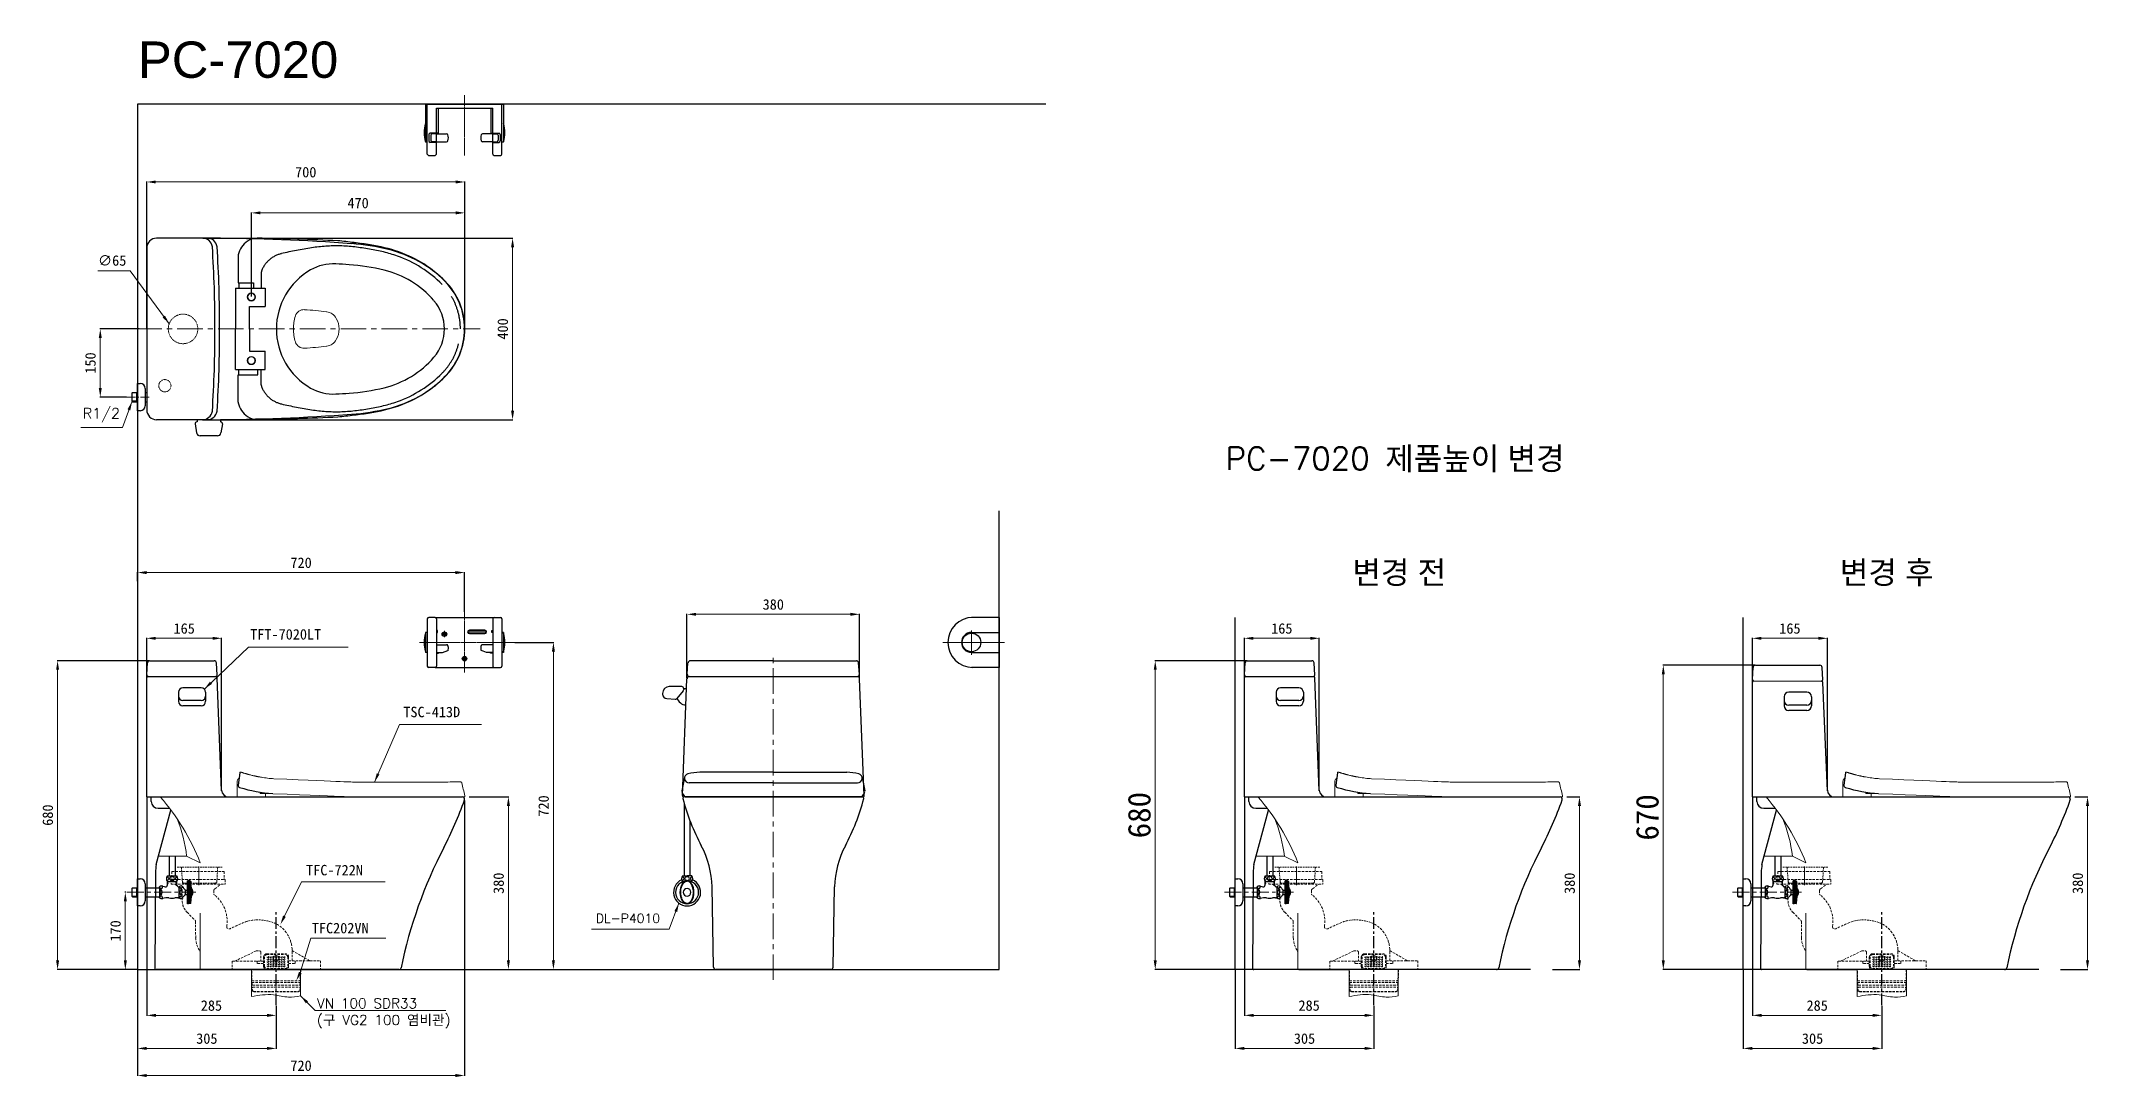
# Model space of a CAD drawing. Extents: x -292 to 8358, y -366 to 1940.
# Drawn here: x -292 to 4217, y -340 to 1940 of the extents above; entities that cross this region are included whole.
import ezdxf

# ---------------------------------------------------------------- set-up
doc = ezdxf.new("R2010")
doc.units = 0
doc.header["$LTSCALE"] = 3
doc.header["$MEASUREMENT"] = 0
doc.linetypes.add('CENTER', pattern=[2, 1.25, -0.25, 0.25, -0.25])
doc.linetypes.add('HIDDEN', pattern=[0.375, 0.25, -0.125])
doc.layers.get('0').update_dxf_attribs({"linetype": 'CONTINUOUS'})
doc.layers.get('DEFPOINTS').update_dxf_attribs({"linetype": 'CONTINUOUS'})
for name, color, linetype, lineweight in [('1', 1, 'CENTER', 5), ('2', 2, 'HIDDEN', 9), ('3', 3, 'CONTINUOUS', 15)]:
    doc.layers.add(name, color=color, linetype=linetype, lineweight=lineweight)
for name, color, linetype in [('4', 4, 'CONTINUOUS'), ('6', 6, 'CONTINUOUS'), ('CENTER', 2, 'CENTER'), ('FAUCET', 4, 'CONTINUOUS')]:
    doc.layers.add(name, color=color, linetype=linetype)
doc.styles.add('GHS', font='romans', dxfattribs={"bigfont": 'ghs'})
doc.styles.add('ROMANS', font='romans', dxfattribs={"height": 10.144927})
doc.dimstyles.get("Standard").update_dxf_attribs({"dimtxt": 0.18, "dimasz": 0.18, "dimexe": 0.18, "dimexo": 0.0625, "dimgap": 0.09, "dimtad": 0, "dimtih": 1, "dimtoh": 1, "dimdec": 4, "dimzin": 0, "dimdsep": 46, "dimtxsty": 'Standard', "dimcen": 0.09, "dimadec": 0, "dimazin": 0, "dimtfac": 1, "dimtdec": 4, "dimtofl": 0, "dimtmove": 0, "dimatfit": 3, "dimfxl": 0, "dimtolj": 1, "dimtzin": 0, "dimarcsym": 0})
doc.dimstyles.new('Standard$0', dxfattribs={"dimtxt": 0.18, "dimasz": 0.18, "dimexe": 0.18, "dimexo": 0.0625, "dimgap": 0.09, "dimtad": 0, "dimtih": 1, "dimtoh": 1, "dimdec": 4, "dimzin": 0, "dimdsep": 46, "dimtxsty": 'Standard', "dimcen": 0.09, "dimadec": 0, "dimazin": 0, "dimtfac": 1, "dimtdec": 4, "dimtofl": 0, "dimtmove": 0, "dimatfit": 3, "dimfxl": 0, "dimtolj": 1, "dimtzin": 0, "dimarcsym": 0})

msp = doc.modelspace()

# ---------------------------------------------------------------- texts
at = {"color": 7, "insert": (-78.9, 1939.1), "char_height": 80, "width": 460, "attachment_point": 1, "style": 'GHS'}
msp.add_mtext('{\\fArial|b0|i0|c0|p34;PC-7020}', dxfattribs=at)
at = {"color": 7, "linetype": 'Continuous', "lineweight": 0, "insert": (-135.7, 1456.9), "char_height": 23, "attachment_point": 5}
msp.add_mtext('\\A1;∅65', dxfattribs=at)
at = {"color": 7, "linetype": 'Continuous', "lineweight": 5, "attachment_point": 1, "style": 'GHS'}
for s, width, insert, char_height in [('R1/2', 65.724, (-200.4, 1132.1), 23), ('DL-P4010', 159.097, (929.4, 19.1), 20)]:
    msp.add_mtext_dynamic_manual_height_columns(s, width=width, gutter_width=20, heights=[0], dxfattribs=dict(at, insert=insert, char_height=char_height))
at = {"char_height": 50, "attachment_point": 1, "style": 'GHS'}
for s, width, insert in [('PC-7020 {\\fGulim|b0|i0|c129|p50;제품높이 변경}', 1447.626, (2316.3, 1046.2)), ('{\\fGulim|b0|i0|c129|p50;변경 전}', 261.9, (2595.3, 795.4)), ('{\\fGulim|b0|i0|c129|p50;변경 후}', 261.9, (3668.7, 795.4))]:
    msp.add_mtext_dynamic_manual_height_columns(s, width=width, gutter_width=20, heights=[0], dxfattribs=dict(at, insert=insert))
at = {"layer": '2', "color": 7, "linetype": 'Continuous', "lineweight": 5, "char_height": 23, "attachment_point": 4, "style": 'ROMANS'}
for s, insert in [('{\\Ftxt|c129;T\\Ftxt|c0;F\\Ftxt|c129;T-7020LT}', (168.2, 634.1)), ('{\\Ftxt|c129;TFC-722N}', (291.3, 115.1)), ('{\\Ftxt|c129;TFC202VN}', (303.9, -12.5))]:
    msp.add_mtext(s, dxfattribs=dict(at, insert=insert))
at = {"layer": '2', "color": 7, "attachment_point": 4, "style": 'ROMANS'}
for s, insert, char_height in [('{\\Ftxt|c129;TSC-413D}', (505.4, 463.1), 23), ('VN 100 SDR33\\P(구 VG2 100 염비관)', (315.2, -200), 22)]:
    msp.add_mtext(s, dxfattribs=dict(at, insert=insert, char_height=char_height))

# ---------------------------------------------------------------- blocks, each defined once
blk = doc.blocks.new('*D23')
at = {"color": 7, "lineweight": -2}
for p, q in [((-105.4, 66.4), (-107.5, 66.4)), ((-80.7, -103.6), (-107.5, -103.6))]:
    blk.add_line(p, q, dxfattribs=at)
at = {"color": 7, "linetype": 'Continuous', "lineweight": 0}
blk.add_line((-106.7, 46.4), (-106.7, -83.6), dxfattribs=at)
at = {"color": 7}
for points in [[(-110, 46.4), (-103.3, 46.4), (-106.7, 66.4)], [(-110, -83.6), (-103.3, -83.6), (-106.7, -103.6)]]:
    blk.add_solid(points, dxfattribs=at)
at = {"layer": 'DEFPOINTS', "color": 0}
for p in [(-104.4, 66.4), (-106.7, -103.6), (-79.7, -103.6)]:
    blk.add_point(p, dxfattribs=at)
at = {"color": 7, "insert": (-128.2, -18.6), "char_height": 23, "attachment_point": 5, "rotation": 90}
blk.add_mtext('\\A1;170', dxfattribs=at)
blk = doc.blocks.new('*D24')
at = {"color": 7, "lineweight": -2}
for p, q in [((-59.4, 275.7), (-59.4, -205.3)), ((225.3, -183.3), (225.3, -205.3))]:
    blk.add_line(p, q, dxfattribs=at)
at = {"color": 7, "linetype": 'Continuous', "lineweight": 0}
blk.add_line((-39.4, -204.5), (205.3, -204.5), dxfattribs=at)
at = {"color": 7}
for points in [[(-39.4, -201.1), (-39.4, -207.8), (-59.4, -204.5)], [(205.3, -201.1), (205.3, -207.8), (225.3, -204.5)]]:
    blk.add_solid(points, dxfattribs=at)
at = {"layer": 'DEFPOINTS', "color": 0}
for p in [(-59.4, 276.7), (225.3, -182.3), (225.3, -204.5)]:
    blk.add_point(p, dxfattribs=at)
at = {"color": 7, "insert": (82.9, -183), "char_height": 23, "attachment_point": 5}
blk.add_mtext('\\A1;285', dxfattribs=at)
blk = doc.blocks.new('*D25')
at = {"color": 7, "lineweight": -2}
for p, q in [((-79.8, -104.6), (-79.8, -278)), ((225.3, -183.3), (225.3, -278))]:
    blk.add_line(p, q, dxfattribs=at)
at = {"color": 7, "linetype": 'Continuous', "lineweight": 0}
blk.add_line((-59.8, -277.2), (205.3, -277.2), dxfattribs=at)
at = {"color": 7}
for points in [[(-59.8, -273.9), (-59.8, -280.5), (-79.8, -277.2)], [(205.3, -273.9), (205.3, -280.5), (225.3, -277.2)]]:
    blk.add_solid(points, dxfattribs=at)
at = {"layer": 'DEFPOINTS', "color": 0}
for p in [(-79.8, -103.6), (225.3, -182.3), (225.3, -277.2)]:
    blk.add_point(p, dxfattribs=at)
at = {"color": 7, "insert": (72.8, -255.7), "char_height": 23, "attachment_point": 5}
blk.add_mtext('\\A1;305', dxfattribs=at)
blk = doc.blocks.new('*D26')
at = {"color": 7, "lineweight": -2}
for p, q in [((-79.7, 751.4), (-79.7, 771)), ((640.3, 684.1), (640.3, 771))]:
    blk.add_line(p, q, dxfattribs=at)
at = {"color": 7, "linetype": 'Continuous', "lineweight": 0}
blk.add_line((-59.7, 770.2), (620.3, 770.2), dxfattribs=at)
at = {"color": 7}
for points in [[(-59.7, 773.5), (-59.7, 766.8), (-79.7, 770.2)], [(620.3, 773.5), (620.3, 766.8), (640.3, 770.2)]]:
    blk.add_solid(points, dxfattribs=at)
at = {"layer": 'DEFPOINTS', "color": 0}
for p in [(640.3, 770.2), (-79.7, 750.4), (640.3, 683.1)]:
    blk.add_point(p, dxfattribs=at)
at = {"color": 7, "insert": (280.3, 791.7), "char_height": 23, "attachment_point": 5}
blk.add_mtext('\\A1;720', dxfattribs=at)
blk = doc.blocks.new('*D27')
at = {"color": 7, "lineweight": -2}
for p, q in [((751.2, 616.4), (836.8, 616.4)), ((755.9, -103.6), (836.8, -103.6))]:
    blk.add_line(p, q, dxfattribs=at)
at = {"color": 7, "linetype": 'Continuous', "lineweight": 0}
blk.add_line((836, 596.4), (836, -83.6), dxfattribs=at)
at = {"color": 7}
for points in [[(832.7, 596.4), (839.3, 596.4), (836, 616.4)], [(832.7, -83.6), (839.3, -83.6), (836, -103.6)]]:
    blk.add_solid(points, dxfattribs=at)
at = {"layer": 'DEFPOINTS', "color": 0}
for p in [(750.2, 616.4), (754.9, -103.6), (836, -103.6)]:
    blk.add_point(p, dxfattribs=at)
at = {"color": 7, "insert": (814.5, 256.4), "char_height": 23, "attachment_point": 5, "rotation": 90}
blk.add_mtext('\\A1;720', dxfattribs=at)
blk = doc.blocks.new('*D28')
at = {"color": 7, "lineweight": -2}
for p, q in [((-75.9, 1306.4), (-162.7, 1306.4)), ((-104.3, 1156.4), (-162.7, 1156.4))]:
    blk.add_line(p, q, dxfattribs=at)
at = {"color": 7, "linetype": 'Continuous', "lineweight": 0}
blk.add_line((-161.9, 1286.4), (-161.9, 1176.4), dxfattribs=at)
at = {"color": 7}
for points in [[(-165.2, 1286.4), (-158.5, 1286.4), (-161.9, 1306.4)], [(-165.2, 1176.4), (-158.5, 1176.4), (-161.9, 1156.4)]]:
    blk.add_solid(points, dxfattribs=at)
at = {"layer": 'DEFPOINTS', "color": 0}
for p in [(-74.9, 1306.4), (-161.9, 1156.4), (-103.3, 1156.4)]:
    blk.add_point(p, dxfattribs=at)
at = {"color": 7, "insert": (-183.4, 1231.4), "char_height": 23, "attachment_point": 5, "rotation": 90}
blk.add_mtext('\\A1;150', dxfattribs=at)
blk = doc.blocks.new('*D34')
at = {"color": 7, "lineweight": -2}
for p, q in [((650.2, 276.7), (737.7, 276.7)), ((655.7, -103.6), (737.7, -103.6))]:
    blk.add_line(p, q, dxfattribs=at)
at = {"color": 7, "linetype": 'Continuous', "lineweight": 0}
blk.add_line((736.9, 256.7), (736.9, -83.6), dxfattribs=at)
at = {"color": 7}
for points in [[(733.5, 256.7), (740.2, 256.7), (736.9, 276.7)], [(733.5, -83.6), (740.2, -83.6), (736.9, -103.6)]]:
    blk.add_solid(points, dxfattribs=at)
at = {"layer": 'DEFPOINTS', "color": 0}
for p in [(649.2, 276.7), (654.7, -103.6), (736.9, -103.6)]:
    blk.add_point(p, dxfattribs=at)
at = {"color": 7, "insert": (715.4, 86.3), "char_height": 23, "attachment_point": 5, "rotation": 90}
blk.add_mtext('\\A1;380', dxfattribs=at)
blk = doc.blocks.new('*D29')
at = {"color": 7, "lineweight": -2}
for p, q in [((-59.6, 1307.4), (-59.6, 1630.7)), ((640.8, 1307.4), (640.8, 1630.7))]:
    blk.add_line(p, q, dxfattribs=at)
at = {"color": 7, "linetype": 'Continuous', "lineweight": 0}
blk.add_line((-39.6, 1629.9), (620.8, 1629.9), dxfattribs=at)
at = {"color": 7}
for points in [[(-39.6, 1633.2), (-39.6, 1626.6), (-59.6, 1629.9)], [(620.8, 1633.2), (620.8, 1626.6), (640.8, 1629.9)]]:
    blk.add_solid(points, dxfattribs=at)
at = {"layer": 'DEFPOINTS', "color": 0}
for p in [(640.8, 1629.9), (-59.6, 1306.4), (640.8, 1306.4)]:
    blk.add_point(p, dxfattribs=at)
at = {"color": 7, "insert": (290.6, 1651.4), "char_height": 23, "attachment_point": 5}
blk.add_mtext('\\A1;700', dxfattribs=at)
blk = doc.blocks.new('*D30')
at = {"color": 7, "lineweight": -2}
for p, q in [((170.8, 1377.8), (170.8, 1562.7)), ((640.8, 1307.4), (640.8, 1562.7))]:
    blk.add_line(p, q, dxfattribs=at)
at = {"color": 7, "linetype": 'Continuous', "lineweight": 0}
blk.add_line((190.8, 1561.9), (620.8, 1561.9), dxfattribs=at)
at = {"color": 7}
for points in [[(190.8, 1565.2), (190.8, 1558.6), (170.8, 1561.9)], [(620.8, 1565.2), (620.8, 1558.6), (640.8, 1561.9)]]:
    blk.add_solid(points, dxfattribs=at)
at = {"layer": 'DEFPOINTS', "color": 0}
for p in [(640.8, 1561.9), (170.8, 1376.8), (640.8, 1306.4)]:
    blk.add_point(p, dxfattribs=at)
at = {"color": 7, "insert": (405.8, 1583.4), "char_height": 23, "attachment_point": 5}
blk.add_mtext('\\A1;470', dxfattribs=at)
blk = doc.blocks.new('*D31')
at = {"color": 7, "lineweight": -2}
for p, q in [((64.3, 1506.2), (746.8, 1506.2)), ((64.3, 1106.6), (746.8, 1106.6))]:
    blk.add_line(p, q, dxfattribs=at)
at = {"color": 7, "linetype": 'Continuous', "lineweight": 0}
blk.add_line((746, 1486.2), (746, 1126.6), dxfattribs=at)
at = {"color": 7}
for points in [[(742.7, 1486.2), (749.4, 1486.2), (746, 1506.2)], [(742.7, 1126.6), (749.4, 1126.6), (746, 1106.6)]]:
    blk.add_solid(points, dxfattribs=at)
at = {"layer": 'DEFPOINTS', "color": 0}
for p in [(63.3, 1506.2), (63.3, 1106.6), (746, 1106.6)]:
    blk.add_point(p, dxfattribs=at)
at = {"color": 7, "insert": (724.5, 1306.4), "char_height": 23, "attachment_point": 5, "rotation": 90}
blk.add_mtext('\\A1;400', dxfattribs=at)
blk = doc.blocks.new('*D32')
at = {"color": 7, "lineweight": -2}
for p, q in [((-54.2, 576.2), (-256.7, 576.2)), ((-80.8, -103.6), (-256.7, -103.6))]:
    blk.add_line(p, q, dxfattribs=at)
at = {"color": 7, "linetype": 'Continuous', "lineweight": 0}
blk.add_line((-255.9, -83.6), (-255.9, 556.2), dxfattribs=at)
at = {"color": 7}
for points in [[(-259.2, 556.2), (-252.6, 556.2), (-255.9, 576.2)], [(-259.2, -83.6), (-252.6, -83.6), (-255.9, -103.6)]]:
    blk.add_solid(points, dxfattribs=at)
at = {"layer": 'DEFPOINTS', "color": 0}
for p in [(-255.9, 576.2), (-53.2, 576.2), (-79.8, -103.6)]:
    blk.add_point(p, dxfattribs=at)
at = {"color": 7, "insert": (-277.4, 236.3), "char_height": 23, "attachment_point": 5, "rotation": 90}
blk.add_mtext('\\A1;680', dxfattribs=at)
blk = doc.blocks.new('*D33')
at = {"color": 7, "lineweight": -2}
for p, q in [((-59.7, 277.3), (-59.7, 626.3)), ((105.4, 291), (105.4, 626.3))]:
    blk.add_line(p, q, dxfattribs=at)
at = {"color": 7, "linetype": 'Continuous', "lineweight": 0}
blk.add_line((-39.7, 625.5), (85.4, 625.5), dxfattribs=at)
at = {"color": 7}
for points in [[(-39.7, 628.8), (-39.7, 622.1), (-59.7, 625.5)], [(85.4, 628.8), (85.4, 622.1), (105.4, 625.5)]]:
    blk.add_solid(points, dxfattribs=at)
at = {"layer": 'DEFPOINTS', "color": 0}
for p in [(105.4, 625.5), (-59.7, 276.3), (105.4, 290)]:
    blk.add_point(p, dxfattribs=at)
at = {"color": 7, "insert": (22.9, 647), "char_height": 23, "attachment_point": 5}
blk.add_mtext('\\A1;165', dxfattribs=at)
blk = doc.blocks.new('*D35')
at = {"color": 7, "lineweight": -2}
for p, q in [((1130.1, 537.4), (1130.1, 679.1)), ((1510.1, 537.4), (1510.1, 679.1))]:
    blk.add_line(p, q, dxfattribs=at)
at = {"color": 7, "linetype": 'Continuous', "lineweight": 0}
blk.add_line((1150.1, 678.3), (1490.1, 678.3), dxfattribs=at)
at = {"color": 7}
for points in [[(1150.1, 681.6), (1150.1, 675), (1130.1, 678.3)], [(1490.1, 681.6), (1490.1, 675), (1510.1, 678.3)]]:
    blk.add_solid(points, dxfattribs=at)
at = {"layer": 'DEFPOINTS', "color": 0}
for p in [(1510.1, 678.3), (1130.1, 536.4), (1510.1, 536.4)]:
    blk.add_point(p, dxfattribs=at)
at = {"color": 7, "insert": (1320.1, 699.8), "char_height": 23, "attachment_point": 5}
blk.add_mtext('\\A1;380', dxfattribs=at)
blk = doc.blocks.new('*D36')
at = {"color": 7, "lineweight": -2}
for p, q in [((640.2, 268.7), (640.2, -337.6)), ((-79.8, -104.6), (-79.8, -337.6))]:
    blk.add_line(p, q, dxfattribs=at)
at = {"color": 7, "linetype": 'Continuous', "lineweight": 0}
blk.add_line((-59.8, -336.8), (620.2, -336.8), dxfattribs=at)
at = {"color": 7}
for points in [[(-59.8, -333.5), (-59.8, -340.2), (-79.8, -336.8)], [(620.2, -333.5), (620.2, -340.2), (640.2, -336.8)]]:
    blk.add_solid(points, dxfattribs=at)
at = {"layer": 'DEFPOINTS', "color": 0}
for p in [(640.2, 269.7), (-79.8, -103.6), (640.2, -336.8)]:
    blk.add_point(p, dxfattribs=at)
at = {"color": 7, "insert": (280.2, -315.3), "char_height": 23, "attachment_point": 5}
blk.add_mtext('\\A1;720', dxfattribs=at)
blk = doc.blocks.new('*D37')
at = {"color": 7, "lineweight": -2}
for p, q in [((2357.7, 275.7), (2357.7, -205.3)), ((2642.4, -183.3), (2642.4, -205.3))]:
    blk.add_line(p, q, dxfattribs=at)
at = {"color": 7, "linetype": 'Continuous', "lineweight": 0}
blk.add_line((2377.7, -204.5), (2622.4, -204.5), dxfattribs=at)
at = {"color": 7}
for points in [[(2377.7, -201.1), (2377.7, -207.8), (2357.7, -204.5)], [(2622.4, -201.1), (2622.4, -207.8), (2642.4, -204.5)]]:
    blk.add_solid(points, dxfattribs=at)
at = {"layer": 'DEFPOINTS', "color": 0}
for p in [(2357.7, 276.7), (2642.4, -182.3), (2642.4, -204.5)]:
    blk.add_point(p, dxfattribs=at)
at = {"color": 7, "insert": (2500, -183), "char_height": 23, "attachment_point": 5}
blk.add_mtext('\\A1;285', dxfattribs=at)
blk = doc.blocks.new('*D38')
at = {"color": 7, "lineweight": -2}
for p, q in [((2337.3, -104.6), (2337.3, -278)), ((2642.4, -183.3), (2642.4, -278))]:
    blk.add_line(p, q, dxfattribs=at)
at = {"color": 7, "linetype": 'Continuous', "lineweight": 0}
blk.add_line((2357.3, -277.2), (2622.4, -277.2), dxfattribs=at)
at = {"color": 7}
for points in [[(2357.3, -273.9), (2357.3, -280.5), (2337.3, -277.2)], [(2622.4, -273.9), (2622.4, -280.5), (2642.4, -277.2)]]:
    blk.add_solid(points, dxfattribs=at)
at = {"layer": 'DEFPOINTS', "color": 0}
for p in [(2337.3, -103.6), (2642.4, -182.3), (2642.4, -277.2)]:
    blk.add_point(p, dxfattribs=at)
at = {"color": 7, "insert": (2489.9, -255.7), "char_height": 23, "attachment_point": 5}
blk.add_mtext('\\A1;305', dxfattribs=at)
blk = doc.blocks.new('*D39')
at = {"color": 7, "lineweight": -2}
for p, q in [((3067.3, 276.7), (3096.1, 276.7)), ((3035.9, -103.6), (3096.1, -103.6))]:
    blk.add_line(p, q, dxfattribs=at)
at = {"color": 7, "linetype": 'Continuous', "lineweight": 0}
blk.add_line((3095.3, 256.7), (3095.3, -83.6), dxfattribs=at)
at = {"color": 7}
for points in [[(3092, 256.7), (3098.7, 256.7), (3095.3, 276.7)], [(3092, -83.6), (3098.7, -83.6), (3095.3, -103.6)]]:
    blk.add_solid(points, dxfattribs=at)
at = {"layer": 'DEFPOINTS', "color": 0}
for p in [(3066.3, 276.7), (3034.9, -103.6), (3095.3, -103.6)]:
    blk.add_point(p, dxfattribs=at)
at = {"color": 7, "insert": (3073.8, 86.3), "char_height": 23, "attachment_point": 5, "rotation": 90}
blk.add_mtext('\\A1;380', dxfattribs=at)
blk = doc.blocks.new('*D40')
at = {"color": 7, "lineweight": -2}
for p, q in [((2362.9, 576.2), (2160.4, 576.2)), ((2336.3, -103.6), (2160.4, -103.6))]:
    blk.add_line(p, q, dxfattribs=at)
at = {"color": 7, "linetype": 'Continuous', "lineweight": 0}
blk.add_line((2161.2, -83.6), (2161.2, 556.2), dxfattribs=at)
at = {"color": 7}
for points in [[(2157.9, 556.2), (2164.5, 556.2), (2161.2, 576.2)], [(2157.9, -83.6), (2164.5, -83.6), (2161.2, -103.6)]]:
    blk.add_solid(points, dxfattribs=at)
at = {"layer": 'DEFPOINTS', "color": 0}
for p in [(2161.2, 576.2), (2363.9, 576.2), (2337.3, -103.6)]:
    blk.add_point(p, dxfattribs=at)
at = {"color": 1, "insert": (2126.2, 236.3), "char_height": 50, "attachment_point": 5, "rotation": 90}
blk.add_mtext('\\A1;680', dxfattribs=at)
blk = doc.blocks.new('*D41')
at = {"color": 7, "lineweight": -2}
for p, q in [((2357.4, 277.3), (2357.4, 626.3)), ((2522.5, 291), (2522.5, 626.3))]:
    blk.add_line(p, q, dxfattribs=at)
at = {"color": 7, "linetype": 'Continuous', "lineweight": 0}
blk.add_line((2377.4, 625.5), (2502.5, 625.5), dxfattribs=at)
at = {"color": 7}
for points in [[(2377.4, 628.8), (2377.4, 622.1), (2357.4, 625.5)], [(2502.5, 628.8), (2502.5, 622.1), (2522.5, 625.5)]]:
    blk.add_solid(points, dxfattribs=at)
at = {"layer": 'DEFPOINTS', "color": 0}
for p in [(2522.5, 625.5), (2357.4, 276.3), (2522.5, 290)]:
    blk.add_point(p, dxfattribs=at)
at = {"color": 7, "insert": (2439.9, 647), "char_height": 23, "attachment_point": 5}
blk.add_mtext('\\A1;165', dxfattribs=at)
blk = doc.blocks.new('*D42')
at = {"color": 7, "lineweight": -2}
for p, q in [((3476.4, 275.7), (3476.4, -205.3)), ((3761.1, -183.3), (3761.1, -205.3))]:
    blk.add_line(p, q, dxfattribs=at)
at = {"color": 7, "linetype": 'Continuous', "lineweight": 0}
blk.add_line((3496.4, -204.5), (3741.1, -204.5), dxfattribs=at)
at = {"color": 7}
for points in [[(3496.4, -201.1), (3496.4, -207.8), (3476.4, -204.5)], [(3741.1, -201.1), (3741.1, -207.8), (3761.1, -204.5)]]:
    blk.add_solid(points, dxfattribs=at)
at = {"layer": 'DEFPOINTS', "color": 0}
for p in [(3476.4, 276.7), (3761.1, -182.3), (3761.1, -204.5)]:
    blk.add_point(p, dxfattribs=at)
at = {"color": 7, "insert": (3618.8, -183), "char_height": 23, "attachment_point": 5}
blk.add_mtext('\\A1;285', dxfattribs=at)
blk = doc.blocks.new('*D43')
at = {"color": 7, "lineweight": -2}
for p, q in [((3456, -104.6), (3456, -278)), ((3761.1, -183.3), (3761.1, -278))]:
    blk.add_line(p, q, dxfattribs=at)
at = {"color": 7, "linetype": 'Continuous', "lineweight": 0}
blk.add_line((3476, -277.2), (3741.1, -277.2), dxfattribs=at)
at = {"color": 7}
for points in [[(3476, -273.9), (3476, -280.5), (3456, -277.2)], [(3741.1, -273.9), (3741.1, -280.5), (3761.1, -277.2)]]:
    blk.add_solid(points, dxfattribs=at)
at = {"layer": 'DEFPOINTS', "color": 0}
for p in [(3456, -103.6), (3761.1, -182.3), (3761.1, -277.2)]:
    blk.add_point(p, dxfattribs=at)
at = {"color": 7, "insert": (3608.6, -255.7), "char_height": 23, "attachment_point": 5}
blk.add_mtext('\\A1;305', dxfattribs=at)
blk = doc.blocks.new('*D44')
at = {"color": 7, "lineweight": -2}
for p, q in [((4186, 276.7), (4214.9, 276.7)), ((4154.7, -103.6), (4214.9, -103.6))]:
    blk.add_line(p, q, dxfattribs=at)
at = {"color": 7, "linetype": 'Continuous', "lineweight": 0}
blk.add_line((4214.1, 256.7), (4214.1, -83.6), dxfattribs=at)
at = {"color": 7}
for points in [[(4210.7, 256.7), (4217.4, 256.7), (4214.1, 276.7)], [(4210.7, -83.6), (4217.4, -83.6), (4214.1, -103.6)]]:
    blk.add_solid(points, dxfattribs=at)
at = {"layer": 'DEFPOINTS', "color": 0}
for p in [(4185, 276.7), (4153.7, -103.6), (4214.1, -103.6)]:
    blk.add_point(p, dxfattribs=at)
at = {"color": 7, "insert": (4192.6, 86.3), "char_height": 23, "attachment_point": 5, "rotation": 90}
blk.add_mtext('\\A1;380', dxfattribs=at)
blk = doc.blocks.new('*D45')
at = {"color": 7, "lineweight": -2}
for p, q in [((3481.7, 566.2), (3279.1, 566.2)), ((3455, -103.6), (3279.1, -103.6))]:
    blk.add_line(p, q, dxfattribs=at)
at = {"color": 7, "linetype": 'Continuous', "lineweight": 0}
blk.add_line((3279.9, -83.6), (3279.9, 546.2), dxfattribs=at)
at = {"color": 7}
for points in [[(3276.6, 546.2), (3283.3, 546.2), (3279.9, 566.2)], [(3276.6, -83.6), (3283.3, -83.6), (3279.9, -103.6)]]:
    blk.add_solid(points, dxfattribs=at)
at = {"layer": 'DEFPOINTS', "color": 0}
for p in [(3279.9, 566.2), (3482.7, 566.2), (3456, -103.6)]:
    blk.add_point(p, dxfattribs=at)
at = {"color": 1, "insert": (3244.9, 231.3), "char_height": 50, "attachment_point": 5, "rotation": 90}
blk.add_mtext('\\A1;670', dxfattribs=at)
blk = doc.blocks.new('*D46')
at = {"color": 7, "lineweight": -2}
for p, q in [((3476.1, 277.3), (3476.1, 626.3)), ((3641.3, 291), (3641.3, 626.3))]:
    blk.add_line(p, q, dxfattribs=at)
at = {"color": 7, "linetype": 'Continuous', "lineweight": 0}
blk.add_line((3496.1, 625.5), (3621.3, 625.5), dxfattribs=at)
at = {"color": 7}
for points in [[(3496.1, 628.8), (3496.1, 622.1), (3476.1, 625.5)], [(3621.3, 628.8), (3621.3, 622.1), (3641.3, 625.5)]]:
    blk.add_solid(points, dxfattribs=at)
at = {"layer": 'DEFPOINTS', "color": 0}
for p in [(3641.3, 625.5), (3476.1, 276.3), (3641.3, 290)]:
    blk.add_point(p, dxfattribs=at)
at = {"color": 7, "insert": (3558.7, 647), "char_height": 23, "attachment_point": 5}
blk.add_mtext('\\A1;165', dxfattribs=at)

# ---------------------------------------------------------------- dimensions: what is measured, and where the dimension line sits
at = {"color": 7}
for base, p1, p2, picture, middle in [((640.8, 1629.9), (-59.6, 1306.4), (640.8, 1306.4), '*D29', (290.6, 1651.4)), ((640.8, 1561.9), (170.8, 1376.8), (640.8, 1306.4), '*D30', (405.8, 1583.4)), ((640.3, 770.2), (-79.7, 750.4), (640.3, 683.1), '*D26', (280.3, 791.7)), ((1510.1, 678.3), (1130.1, 536.4), (1510.1, 536.4), '*D35', (1320.1, 699.8)), ((105.4, 625.5), (-59.7, 276.3), (105.4, 290), '*D33', (22.9, 647)), ((2522.5, 625.5), (2357.4, 276.3), (2522.5, 290), '*D41', (2439.9, 647)), ((3641.3, 625.5), (3476.1, 276.3), (3641.3, 290), '*D46', (3558.7, 647)), ((225.3, -204.5), (-59.4, 276.7), (225.3, -182.3), '*D24', (82.9, -183)), ((2642.4, -204.5), (2357.7, 276.7), (2642.4, -182.3), '*D37', (2500, -183)), ((3761.1, -204.5), (3476.4, 276.7), (3761.1, -182.3), '*D42', (3618.8, -183)), ((640.2, -336.8), (-79.8, -103.6), (640.2, 269.7), '*D36', (280.2, -315.3))]:
    dim = msp.add_linear_dim(base=base, p1=p1, p2=p2, dimstyle='Standard$0', override={"dimtxt": 23, "dimasz": 20, "dimexe": 0.8, "dimexo": 1, "dimgap": 10, "dimtad": 1, "dimtih": 0, "dimtoh": 0, "dimdec": 0, "dimzin": 8, "dimclrd": 7, "dimclre": 7, "dimclrt": 7, "dimazin": 2, "dimtdec": 0, "dimtix": 1, "dimtofl": 1, "dimlwd": 0, "dimarcsym": 1}, dxfattribs=at)
    dim.commit()
    dim.dimension.update_dxf_attribs({"geometry": picture, "text_midpoint": middle})
for base, p1, p2, override, picture, middle in [((746, 1106.6), (63.3, 1506.2), (63.3, 1106.6), {"dimtxt": 23, "dimasz": 20, "dimexe": 0.8, "dimexo": 1, "dimgap": 10, "dimtad": 1, "dimtih": 0, "dimtoh": 0, "dimdec": 0, "dimzin": 8, "dimclrd": 7, "dimclre": 7, "dimclrt": 7, "dimazin": 2, "dimtdec": 0, "dimtix": 1, "dimtofl": 1, "dimlwd": 0, "dimarcsym": 1}, '*D31', (724.5, 1306.4)), ((3279.9, 566.2), (3456, -103.6), (3482.7, 566.2), {"dimtxt": 50, "dimasz": 20, "dimexe": 0.8, "dimexo": 1, "dimgap": 10, "dimtad": 1, "dimtih": 0, "dimtoh": 0, "dimdec": 0, "dimzin": 8, "dimclrd": 7, "dimclre": 7, "dimclrt": 1, "dimazin": 2, "dimtdec": 0, "dimtix": 1, "dimtofl": 1, "dimlwd": 0, "dimarcsym": 1}, '*D45', (3244.9, 231.3))]:
    dim = msp.add_linear_dim(base=base, p1=p1, p2=p2, angle=90, dimstyle='Standard$0', override=override, dxfattribs=at)
    dim.commit()
    dim.dimension.update_dxf_attribs({"geometry": picture, "text_midpoint": middle})
for base, p1, p2, picture, middle in [((-161.9, 1156.4), (-74.9, 1306.4), (-103.3, 1156.4), '*D28', (-161.9, 1231.4)), ((836, -103.6), (750.2, 616.4), (754.9, -103.6), '*D27', (836, 256.4)), ((736.9, -103.6), (649.2, 276.7), (654.7, -103.6), '*D34', (736.9, 86.3)), ((3095.3, -103.6), (3066.3, 276.7), (3034.9, -103.6), '*D39', (3095.3, 86.3)), ((4214.1, -103.6), (4185, 276.7), (4153.7, -103.6), '*D44', (4214.1, 86.3)), ((-106.7, -103.6), (-104.4, 66.4), (-79.7, -103.6), '*D23', (-106.7, -18.6))]:
    dim = msp.add_linear_dim(base=base, p1=p1, p2=p2, angle=90, dimstyle='Standard$0', override={"dimtxt": 23, "dimasz": 20, "dimexe": 0.8, "dimexo": 1, "dimgap": 10, "dimtad": 1, "dimtih": 0, "dimtoh": 0, "dimdec": 0, "dimzin": 8, "dimclrd": 7, "dimclre": 7, "dimclrt": 7, "dimazin": 2, "dimtdec": 0, "dimtix": 1, "dimtofl": 1, "dimlwd": 0, "dimarcsym": 1}, dxfattribs=at)
    dim.commit()
    dim.dimension.update_dxf_attribs({"geometry": picture, "text_midpoint": middle, "dimtype": 160})
for base, p1, p2, override, picture, middle in [((-255.9, 576.2), (-79.8, -103.6), (-53.2, 576.2), {"dimtxt": 23, "dimasz": 20, "dimexe": 0.8, "dimexo": 1, "dimgap": 10, "dimtad": 1, "dimtih": 0, "dimtoh": 0, "dimdec": 0, "dimzin": 8, "dimclrd": 7, "dimclre": 7, "dimclrt": 7, "dimazin": 2, "dimtdec": 0, "dimtix": 1, "dimtofl": 1, "dimlwd": 0, "dimarcsym": 1}, '*D32', (-277.4, 236.3)), ((2161.2, 576.2), (2337.3, -103.6), (2363.9, 576.2), {"dimtxt": 50, "dimasz": 20, "dimexe": 0.8, "dimexo": 1, "dimgap": 10, "dimtad": 1, "dimtih": 0, "dimtoh": 0, "dimdec": 0, "dimzin": 8, "dimclrd": 7, "dimclre": 7, "dimclrt": 1, "dimazin": 2, "dimtdec": 0, "dimtix": 1, "dimtofl": 1, "dimlwd": 0, "dimarcsym": 1}, '*D40', (2126.2, 236.3))]:
    dim = msp.add_linear_dim(base=base, p1=p1, p2=p2, angle=90, text='680', dimstyle='Standard$0', override=override, dxfattribs=at)
    dim.commit()
    dim.dimension.update_dxf_attribs({"geometry": picture, "text_midpoint": middle})
for base, p1, p2, picture, middle in [((225.3, -277.2), (-79.8, -103.6), (225.3, -182.3), '*D25', (72.8, -277.2)), ((2642.4, -277.2), (2337.3, -103.6), (2642.4, -182.3), '*D38', (2489.9, -277.2)), ((3761.1, -277.2), (3456, -103.6), (3761.1, -182.3), '*D43', (3608.6, -277.2))]:
    dim = msp.add_linear_dim(base=base, p1=p1, p2=p2, dimstyle='Standard$0', override={"dimtxt": 23, "dimasz": 20, "dimexe": 0.8, "dimexo": 1, "dimgap": 10, "dimtad": 1, "dimtih": 0, "dimtoh": 0, "dimdec": 0, "dimzin": 8, "dimclrd": 7, "dimclre": 7, "dimclrt": 7, "dimazin": 2, "dimtdec": 0, "dimtix": 1, "dimtofl": 1, "dimlwd": 0, "dimarcsym": 1}, dxfattribs=at)
    dim.commit()
    dim.dimension.update_dxf_attribs({"geometry": picture, "text_midpoint": middle, "dimtype": 160})

# ---------------------------------------------------------------- linework, layer by layer
at = {"color": 7}
for p, q in [((83.3, 1506.2), (-37.7, 1506.2)), ((-59.6, 1484.2), (-59.6, 1128.6)), ((141.6, 1468.1), (141.6, 1408)), ((143.4, 1408), (143.4, 1396.1)), ((135.6, 1396.1), (135.6, 1306.7)), ((135.6, 1217.3), (135.6, 1306.7)), ((141.6, 1145.3), (141.6, 1205.4)), ((143.4, 1204.8), (143.4, 1216.7)), ((83.3, 1106.6), (-37.7, 1106.6)), ((-59.5, 544.8), (-58.2, 571.5)), ((-56.7, 541.6), (92.2, 541.2)), ((-53.2, 576.2), (88.8, 576)), ((95.2, 544.3), (93.8, 571.3)), ((1130.3, 541.1), (1130.3, 541.2)), ((1130.3, 541.2), (1130.3, 541.2)), ((1130.7, 546.6), (1132.3, 571.3)), ((1135.1, 541.2), (1505.1, 541.2)), ((1320.2, 576), (1137.3, 576)), ((1320.2, 576), (1503.1, 576)), ((1509.6, 546.5), (1508, 571.3)), ((1510, 541.1), (1509.9, 541.2)), ((1509.9, 541.2), (1509.9, 541.2)), ((2357.5, 544.8), (2358.9, 571.5)), ((2360.4, 541.6), (2509.3, 541.2)), ((2363.9, 576.2), (2505.9, 576)), ((2512.3, 544.3), (2510.9, 571.3)), ((3476.3, 534.8), (3477.7, 561.5)), ((3482.7, 566.2), (3624.6, 566)), ((3631, 534.3), (3629.6, 561.3)), ((-59.7, 276.3), (-59.7, 538.6)), ((105.4, 290), (95.4, 538.3)), ((1120, 279.5), (1130.1, 536.4)), ((1520.4, 279.5), (1510.1, 536.4)), ((2357.4, 276.3), (2357.4, 538.6)), ((2522.5, 290), (2512.5, 538.3)), ((3476.1, 276.3), (3476.1, 528.6)), ((3479.1, 531.6), (3628, 531.2)), ((3641.3, 290), (3631.2, 528.3)), ((145.2, 329.2), (141.9, 302.5)), ((1124.8, 319.4), (1118.5, 289.4)), ((1320.2, 330.8), (1158.1, 330.5)), ((1320.2, 330.8), (1482.3, 330.5)), ((1515.6, 319.4), (1521.9, 289.4)), ((2562.3, 329.2), (2558.9, 302.5)), ((3681, 329.2), (3677.7, 302.5)), ((-59.7, 276.3), (84.7, 276.3)), ((-49.7, 266.3), (-49.7, 276.3)), ((84.7, 276.3), (635.5, 276.3)), ((139.7, 276.3), (201.9, 276.3)), ((1320.2, 276.3), (1123, 276.3)), ((1126.6, 276.3), (1320.2, 276.3)), ((1320.2, 307.6), (1134.6, 307.3)), ((1320.2, 307.6), (1505.8, 307.3)), ((1513.8, 276.3), (1320.2, 276.3)), ((1320.2, 276.3), (1517.4, 276.3)), ((2357.4, 276.3), (2501.8, 276.3)), ((2367.4, 266.3), (2367.4, 276.3)), ((2501.8, 276.3), (3052.6, 276.3)), ((2556.8, 276.3), (2619, 276.3)), ((3476.1, 276.3), (3620.5, 276.3)), ((3486.1, 266.3), (3486.1, 276.3)), ((3620.5, 276.3), (4171.4, 276.3)), ((3675.6, 276.3), (3737.7, 276.3)), ((-38.6, 127.5), (-6.5, 247.4)), ((-34.7, 251.3), (-9.4, 251.3)), ((2378.5, 127.5), (2410.6, 247.4)), ((2382.4, 251.3), (2407.7, 251.3)), ((3497.2, 127.5), (3529.4, 247.4)), ((3501.1, 251.3), (3526.4, 251.3)), ((-40.2, 110.3), (-41.8, -100.6)), ((2376.8, 110.3), (2375.2, -100.6)), ((3495.6, 110.3), (3494, -100.6)), ((1188.8, -98.7), (1185.2, 78.2)), ((1451.6, -98.7), (1455.2, 78.2)), ((32.2, -103.6), (-38.8, -103.6)), ((495.6, -103.6), (32.2, -103.6)), ((60.3, -103.6), (170, -103.6)), ((264.3, -103.6), (560.3, -103.6)), ((1446.6, -103.6), (1193.8, -103.6)), ((1200.2, -103.6), (1320.2, -103.6)), ((1440.2, -103.6), (1320.2, -103.6)), ((2449.3, -103.6), (2378.2, -103.6)), ((2477.4, -103.6), (2587, -103.6)), ((3568, -103.6), (3497, -103.6)), ((3596.1, -103.6), (3705.8, -103.6))]:
    msp.add_line(p, q, dxfattribs=at)
at = {"color": 7, "linetype": 'HIDDEN', "ltscale": 100}
for p, q in [((141.6, 1408), (175.8, 1408)), ((175.8, 1408), (175.8, 1396.1)), ((192.7, 1430.2), (192.7, 1396.1)), ((135.6, 1396.1), (201.1, 1396.1)), ((166.4, 1306.7), (166.4, 1356.1)), ((166.4, 1356.1), (201.1, 1356.1)), ((201.1, 1396.1), (201.1, 1356.1)), ((166.4, 1306.7), (166.4, 1257.3)), ((166.4, 1257.3), (201.1, 1257.3)), ((201.1, 1217.3), (201.1, 1257.3)), ((135.6, 1217.3), (201.1, 1217.3)), ((141.6, 1205.4), (184.9, 1205.4)), ((184.9, 1205.4), (184.9, 1217.3)), ((192.7, 1183.2), (192.7, 1217.3))]:
    msp.add_line(p, q, dxfattribs=at)
at = {"color": 5}
for p, q in [((2337.3, -103.6), (2337.3, 671.1)), ((3456, -103.6), (3456, 671.1)), ((2987.8, -103.6), (2337.3, -103.6)), ((4106.5, -103.6), (3456, -103.6))]:
    msp.add_line(p, q, dxfattribs=at)
at = {"color": 7, "linetype": 'HIDDEN', "lineweight": 0, "ltscale": 7}
for p, q in [((-6.1, 94.3), (112.9, 94.3)), ((-6.1, 94.3), (-6.1, 84.3)), ((-4.1, 112.3), (110.9, 112.3)), ((-4.1, 112.3), (-4.1, 94.3)), ((110.9, 112.3), (110.9, 94.3)), ((112.9, 94.3), (112.9, 84.3)), ((2411, 94.3), (2530, 94.3)), ((2411, 94.3), (2411, 84.3)), ((2413, 112.3), (2528, 112.3)), ((2413, 112.3), (2413, 94.3)), ((2528, 112.3), (2528, 94.3)), ((2530, 94.3), (2530, 84.3)), ((3529.8, 94.3), (3648.8, 94.3)), ((3529.8, 94.3), (3529.8, 84.3)), ((3531.8, 112.3), (3646.8, 112.3)), ((3531.8, 112.3), (3531.8, 94.3)), ((3646.8, 112.3), (3646.8, 94.3)), ((3648.8, 94.3), (3648.8, 84.3)), ((-6.1, 84.3), (112.9, 84.3)), ((18.6, 70.2), (18.7, 47)), ((88.3, 70.2), (88.2, 63.2)), ((90.3, 74.2), (104.2, 84.3)), ((2411, 84.3), (2530, 84.3)), ((2435.7, 70.2), (2435.7, 47)), ((2505.3, 70.2), (2505.3, 63.2)), ((2507.4, 74.2), (2521.3, 84.3)), ((3529.8, 84.3), (3648.8, 84.3)), ((3554.5, 70.2), (3554.5, 47)), ((3624.1, 70.2), (3624.1, 63.2)), ((3626.2, 74.2), (3640.1, 84.3)), ((29.3, 22.4), (47.2, 4.6)), ((48.1, 2.5), (48.2, -34)), ((2446.4, 22.4), (2464.3, 4.6)), ((2465.2, 2.5), (2465.2, -34)), ((3565.2, 22.4), (3583, 4.6)), ((3583.9, 2.5), (3584, -34)), ((58.2, -103.6), (58.2, -65.1)), ((197.8, -85), (128.5, -85)), ((128.5, -85), (128.5, -103.6)), ((181.3, -62.6), (134.6, -85)), ((181.3, -62.6), (188.7, -62.6)), ((183.6, -85), (183.6, -90.1)), ((197.8, -90.1), (183.6, -90.1)), ((191.7, -65.6), (191.7, -85)), ((197.8, -76), (197.8, -96.6)), ((199.8, -75.8), (199.8, -96.3)), ((204.8, -69), (245.8, -69)), ((204.8, -70.8), (245.8, -70.8)), ((250.8, -75.8), (250.8, -96.3)), ((252.8, -76), (252.8, -96.6)), ((252.8, -84.5), (322.7, -84.5)), ((252.8, -90.1), (267.2, -90.1)), ((260.6, -84.5), (260.6, -59.3)), ((260.8, -61.9), (299.1, -84.1)), ((267.2, -90.1), (267.2, -84.5)), ((322.7, -84.5), (322.7, -103.6)), ((2475.2, -103.6), (2475.2, -65.1)), ((2614.9, -85), (2545.6, -85)), ((2545.6, -85), (2545.6, -103.6)), ((2598.4, -62.6), (2551.6, -85)), ((2598.4, -62.6), (2605.8, -62.6)), ((2600.7, -85), (2600.7, -90.1)), ((2614.9, -90.1), (2600.7, -90.1)), ((2608.8, -65.6), (2608.8, -85)), ((2614.9, -76), (2614.9, -96.6)), ((2616.9, -75.8), (2616.9, -96.3)), ((2621.9, -69), (2662.9, -69)), ((2621.9, -70.8), (2662.9, -70.8)), ((2667.9, -75.8), (2667.9, -96.3)), ((2669.9, -76), (2669.9, -96.6)), ((2669.9, -84.5), (2739.7, -84.5)), ((2669.9, -90.1), (2684.2, -90.1)), ((2677.7, -84.5), (2677.7, -59.3)), ((2677.9, -61.9), (2716.1, -84.1)), ((2684.2, -90.1), (2684.2, -84.5)), ((2739.7, -84.5), (2739.7, -103.6)), ((3594, -103.6), (3594, -65.1)), ((3733.6, -85), (3664.3, -85)), ((3664.3, -85), (3664.3, -103.6)), ((3717.1, -62.6), (3670.4, -85)), ((3717.1, -62.6), (3724.5, -62.6)), ((3719.4, -85), (3719.4, -90.1)), ((3733.6, -90.1), (3719.4, -90.1)), ((3727.5, -65.6), (3727.5, -85)), ((3733.6, -76), (3733.6, -96.6)), ((3735.6, -75.8), (3735.6, -96.3)), ((3740.6, -69), (3781.6, -69)), ((3740.6, -70.8), (3781.6, -70.8)), ((3786.6, -75.8), (3786.6, -96.3)), ((3788.6, -76), (3788.6, -96.6)), ((3788.6, -84.5), (3858.5, -84.5)), ((3788.6, -90.1), (3803, -90.1)), ((3796.4, -84.5), (3796.4, -59.3)), ((3796.6, -61.9), (3834.9, -84.1)), ((3803, -90.1), (3803, -84.5)), ((3858.5, -84.5), (3858.5, -103.6)), ((172, -132.1), (171.8, -132.1)), ((172, -128.1), (278.8, -128.1)), ((172, -132.1), (278.8, -132.1)), ((204.8, -101.3), (245.8, -101.3)), ((2589, -132.1), (2588.8, -132.1)), ((2589, -128.1), (2695.9, -128.1)), ((2589, -132.1), (2695.9, -132.1)), ((2621.9, -101.3), (2662.9, -101.3)), ((3707.8, -132.1), (3707.6, -132.1)), ((3707.8, -128.1), (3814.6, -128.1)), ((3707.8, -132.1), (3814.6, -132.1)), ((3740.6, -101.3), (3781.6, -101.3)), ((173.8, -138.1), (276.8, -138.1)), ((174.1, -142.1), (276.5, -142.1)), ((2590.9, -138.1), (2693.9, -138.1)), ((2591.2, -142.1), (2693.6, -142.1)), ((3709.6, -138.1), (3812.6, -138.1)), ((3709.9, -142.1), (3812.3, -142.1))]:
    msp.add_line(p, q, dxfattribs=at)
at = {"color": 7, "linetype": 'Continuous', "lineweight": 0}
for p, q in [((171.3, -163), (171.3, -103.6)), ((171.3, -128.6), (171.3, -131.6)), ((279.3, -161.5), (279.3, -103.6)), ((279.3, -128.6), (279.3, -131.6)), ((2588.3, -163), (2588.3, -103.6)), ((2588.3, -128.6), (2588.3, -131.6)), ((2696.4, -161.5), (2696.4, -103.6)), ((2696.4, -128.6), (2696.4, -131.6)), ((3707.1, -163), (3707.1, -103.6)), ((3707.1, -128.6), (3707.1, -131.6)), ((3815.1, -161.5), (3815.1, -103.6)), ((3815.1, -128.6), (3815.1, -131.6))]:
    msp.add_line(p, q, dxfattribs=at)
at = {"color": 7, "linetype": 'HIDDEN', "ltscale": 7}
for p, q in [((172, -128.1), (171.8, -103.6)), ((172, -132.1), (174.1, -132.1)), ((172, -138.1), (172, -132.1)), ((276.5, -132.1), (278.6, -132.1)), ((278.6, -128.1), (276.8, -128.1)), ((278.7, -103.6), (278.6, -128.1)), ((278.6, -132.1), (278.6, -138.1)), ((2589, -128.1), (2588.9, -103.6)), ((2589, -132.1), (2591.2, -132.1)), ((2589.1, -138.1), (2589, -132.1)), ((2693.6, -132.1), (2695.7, -132.1)), ((2695.7, -128.1), (2693.9, -128.1)), ((2695.7, -132.1), (2695.6, -138.1)), ((2695.8, -103.6), (2695.7, -128.1)), ((3707.8, -128.1), (3707.7, -103.6)), ((3707.8, -132.1), (3709.9, -132.1)), ((3707.8, -138.1), (3707.8, -132.1)), ((3812.3, -132.1), (3814.4, -132.1)), ((3814.4, -128.1), (3812.6, -128.1)), ((3814.5, -103.6), (3814.4, -128.1)), ((3814.4, -132.1), (3814.4, -138.1)), ((173.8, -138.1), (171.8, -138.1)), ((171.8, -142.1), (174.1, -142.1)), ((172, -144.6), (172, -142.1)), ((173.9, -151.6), (172, -144.6)), ((175.9, -151.6), (173.9, -151.6)), ((175.9, -151.6), (225.3, -151.6)), ((225.3, -151.6), (274.7, -151.6)), ((276.7, -151.6), (274.7, -151.6)), ((276.5, -142.1), (278.8, -142.1)), ((278.5, -144.6), (276.7, -151.6)), ((278.8, -138.1), (276.8, -138.1)), ((278.5, -142.1), (278.5, -144.6)), ((2590.9, -138.1), (2588.8, -138.1)), ((2588.8, -142.1), (2591.2, -142.1)), ((2589.1, -144.6), (2589.1, -142.1)), ((2591, -151.6), (2589.1, -144.6)), ((2593, -151.6), (2591, -151.6)), ((2593, -151.6), (2642.4, -151.6)), ((2642.4, -151.6), (2691.8, -151.6)), ((2693.8, -151.6), (2691.8, -151.6)), ((2693.6, -142.1), (2695.9, -142.1)), ((2695.6, -144.6), (2693.8, -151.6)), ((2695.9, -138.1), (2693.9, -138.1)), ((2695.6, -142.1), (2695.6, -144.6)), ((3709.6, -138.1), (3707.6, -138.1)), ((3707.6, -142.1), (3709.9, -142.1)), ((3707.9, -144.6), (3707.8, -142.1)), ((3709.7, -151.6), (3707.9, -144.6)), ((3711.7, -151.6), (3709.7, -151.6)), ((3711.7, -151.6), (3761.1, -151.6)), ((3761.1, -151.6), (3810.5, -151.6)), ((3812.5, -151.6), (3810.5, -151.6)), ((3812.3, -142.1), (3814.6, -142.1)), ((3814.4, -144.6), (3812.5, -151.6)), ((3814.6, -138.1), (3812.6, -138.1)), ((3814.4, -142.1), (3814.4, -144.6))]:
    msp.add_line(p, q, dxfattribs=at)
at = {"color": 7, "linetype": 'HIDDEN', "lineweight": 0, "ltscale": 7}
for centre in [(207.3, -76.3), (207.3, -81.3), (207.3, -86.3), (207.3, -91.3), (2624.4, -76.3), (2624.4, -81.3), (2624.4, -86.3), (2624.4, -91.3), (3743.1, -76.3), (3743.1, -81.3), (3743.1, -86.3), (3743.1, -91.3), (207.3, -96.3), (2624.4, -96.3), (3743.1, -96.3)]:
    msp.add_circle(centre, 1.5, dxfattribs=at)
at = {"color": 7}
for centre, radius, start, end in [((49, -3313.6), 4819.9, 85.9231, 89.593), ((190.7, 1458.2), 50.2, 124.5416, 166.5894), ((183.3, 1468.8), 37.3, 89.2282, 124.5416), ((122.2, -3073.4), 4579.9, 87.009, 89.2282), ((321, 975.9), 526, 81.691, 85.6299), ((353.2, 990.9), 504.7, 76.2868, 85.6283), ((344.9, 988.3), 510.6, 80.1453, 84.1371), ((385.8, 1164.6), 330.1, 70.5731, 81.9071), ((149.1, 1468.1), 7.46, 166.5894, 180), ((350.9, 1349.7), 99.9, 86.7467, 119.7556), ((189.1, -1497.7), 2952, 86.1734, 86.7467), ((355.7, 993.7), 455, 76.3435, 86.1734), ((410.3, 1224.8), 264, 45.0643, 76.2868), ((405.5, 1220.5), 270.8, 44.7933, 70.5731), ((375.7, 1306.4), 149.8, 119.7556, 180), ((413.5, 1231.5), 210.3, 40.7057, 76.3435), ((491.7, 1306.4), 148.7, 0, 45.0643), ((492.4, 1306.8), 148.4, 359.9742, 44.7933), ((500.6, 1306.4), 95.4, 0, 40.7057), ((375.7, 1306.4), 149.8, 180, 240.2444), ((500.6, 1306.4), 95.4, 319.2943, 0), ((491.7, 1306.4), 148.7, 314.9357, 0), ((492.4, 1306.7), 148.4, 315.2067, 0.0258), ((413.5, 1381.3), 210.3, 283.6565, 319.2943), ((350.9, 1263), 99.9, 240.2444, 273.2533), ((355.7, 1619.1), 455, 273.8266, 283.6565), ((410.3, 1388), 264, 283.7132, 314.9357), ((405.5, 1392.9), 270.8, 289.4269, 315.2067), ((149.1, 1145.3), 7.46, 180, 193.4106), ((190.7, 1155.3), 50.2, 193.4106, 235.4584), ((189.1, 4110.5), 2952, 273.2533, 273.8266), ((353.2, 1621.8), 504.7, 274.3717, 283.7132), ((385.8, 1448.8), 330.1, 278.0929, 289.4269), ((49, 5926.4), 4819.9, 270.407, 274.0769), ((183.3, 1144.6), 37.3, 235.4584, 270.7718), ((122.2, 5686.8), 4579.9, 270.7718, 272.991), ((321, 1637.6), 526, 274.3701, 278.309), ((344.9, 1625), 510.6, 275.8629, 279.8547), ((-56.7, 538.6), 3, 89.8999, 180), ((-56.5, 544.6), 3, 177.0393, 269.8999), ((-53.2, 571.2), 5, 90, 177.0393), ((88.8, 571), 5, 2.9606, 90), ((92.2, 544.2), 3, 269.8999, 2.9606), ((1135.1, 536.2), 5, 90, 177.7573), ((1135.6, 546.2), 5, 176.1412, 270), ((1137.3, 571), 5, 90, 176.1412), ((1503.1, 571), 5, 3.6252, 90), ((1504.6, 546.2), 5, 270, 3.6252), ((1505.1, 536.2), 5, 2.2787, 90), ((2360.4, 538.6), 3, 89.8999, 180), ((2360.5, 544.6), 3, 177.0393, 269.8999), ((2363.9, 571.2), 5, 90, 177.0393), ((2505.9, 571), 5, 2.9606, 90), ((2509.3, 544.2), 3, 269.8999, 2.9606), ((3482.7, 561.2), 5, 90, 177.0393), ((3624.6, 561), 5, 2.9606, 90), ((92.4, 538.2), 3, 1.2161, 89.8999), ((2509.5, 538.2), 3, 1.2161, 89.8999), ((3479.1, 528.6), 3, 89.8999, 180), ((3479.3, 534.6), 3, 177.0393, 269.8999), ((3628, 534.2), 3, 269.8999, 2.9606), ((3628.2, 528.2), 3, 1.2161, 89.8999), ((1134.6, 317.3), 10, 105.1756, 270), ((1158.1, 230.5), 100, 90, 105.1756), ((1482.3, 230.5), 100, 74.8244, 90), ((1505.8, 317.3), 10, 270, 74.8244), ((120.4, 291.3), 15, 181.2619, 270), ((146.8, 301.9), 5, 172.8994, 247.9703), ((241.7, 611), 328.3, 252.8594, 265.8851), ((635.5, 271.3), 4.99, 340.2651, 90), ((1136.2, 291.6), 18, 190.6535, 237.8483), ((1123, 279.3), 3, 177.4698, 270), ((1123.8, 273.3), 3, 90, 194.9409), ((1597.2, 399.6), 492.9, 194.9409, 207.9118), ((1043.2, 399.6), 492.9, 332.0882, 345.0591), ((1504.2, 291.6), 18, 302.1517, 349.3465), ((1516.6, 273.3), 3, 345.0591, 90), ((1517.4, 279.3), 3, 270, 2.5709), ((2537.5, 291.3), 15, 181.2619, 270), ((2563.9, 301.9), 5, 172.8994, 247.9703), ((2658.8, 611), 328.3, 252.8594, 265.8851), ((3052.6, 271.3), 4.99, 340.2651, 90), ((3656.2, 291.3), 15, 181.2619, 270), ((3682.7, 301.9), 5, 172.8994, 247.9703), ((3777.5, 611), 328.3, 252.8594, 265.8851), ((4171.4, 271.3), 4.99, 340.2651, 90), ((-34.7, 266.3), 15, 180, 270), ((-188.1, 566.8), 880, 332.8067, 340.2651), ((2382.4, 266.3), 15, 180, 270), ((2229, 566.8), 880, 332.8067, 340.2651), ((3501.1, 266.3), 15, 180, 270), ((3347.8, 566.8), 880, 332.8067, 340.2651), ((1492, -303.9), 1012.3, 152.4309, 168.3591), ((982.8, 74), 202.4, 1.1876, 27.9699), ((1657.6, 74), 202.4, 152.0301, 178.8124), ((3909.1, -303.9), 1012.3, 152.4309, 168.3591), ((5027.8, -303.9), 1012.3, 152.4309, 168.3591), ((59.8, 109.5), 100, 169.6083, 179.5663), ((2476.8, 109.5), 100, 169.6083, 179.5663), ((3595.6, 109.5), 100, 169.6083, 179.5663), ((-38.8, -100.6), 3, 179.5663, 270), ((495.6, -98.6), 5, 270, 348.5243), ((1193.8, -98.6), 5, 181.1876, 270), ((1446.6, -98.6), 5, 270, 358.8124), ((2378.2, -100.6), 3, 179.5663, 270), ((2912.7, -98.6), 5, 270, 348.5243), ((3497, -100.6), 3, 179.5663, 270), ((4031.5, -98.6), 5, 270, 348.5243)]:
    msp.add_arc(centre, radius, start, end, dxfattribs=at)
at = {"color": 7, "linetype": 'HIDDEN', "ltscale": 100}
for centre, radius, start, end in [((358.5, 1129.1), 360.1, 88.7906, 98.7743), ((354.5, 1092.9), 396.4, 78.8876, 88.3326), ((251, 1411.6), 62.1, 103.1219, 156.7505), ((440.1, 600.2), 895.3, 98.7743, 103.1219), ((385.8, 1164.6), 320.4, 70.5731, 81.9071), ((492.4, 1306.8), 138.7, 359.9724, 44.7933), ((492.4, 1306.7), 138.7, 315.2067, 0.0276), ((251, 1201.9), 62.1, 203.2495, 256.8781), ((440.1, 2013.3), 895.3, 256.8781, 261.2257), ((358.5, 1484.3), 360.1, 261.2257, 271.2094), ((354.5, 1520.5), 396.4, 271.6674, 281.1124), ((385.8, 1448.8), 320.4, 278.0929, 289.4269)]:
    msp.add_arc(centre, radius, start, end, dxfattribs=at)
at = {"color": 7, "ltscale": 100}
for centre, start, end in [((405.5, 1220.5), 44.7933, 70.5731), ((405.5, 1392.9), 289.4269, 315.2067)]:
    msp.add_arc(centre, 261.1, start, end, dxfattribs=at)
at = {"color": 7, "linetype": 'HIDDEN', "ltscale": 200}
for centre, start, end in [((207.6, 1430.2), 156.7505, 180), ((207.6, 1183.2), 180, 203.2495)]:
    msp.add_arc(centre, 14.9, start, end, dxfattribs=at)
at = {"color": 7, "linetype": 'HIDDEN', "lineweight": 0, "ltscale": 7}
for centre, radius, start, end in [((13.6, 70.2), 5, 0.0447, 54.1067), ((55, 48.2), 36.4, 181.8849, 225.0733), ((91.2, 63.2), 3, 179.7556, 231.4151), ((93.3, 70.2), 5, 125.8861, 179.7556), ((42.7, 2.4), 74.8, 351.5468, 51.4151), ((2430.7, 70.2), 5, 0.0447, 54.1067), ((2472.1, 48.2), 36.4, 181.8849, 225.0733), ((2510.3, 70.2), 5, 125.8861, 179.7556), ((2508.3, 63.2), 3, 179.7556, 231.4151), ((2459.8, 2.4), 74.8, 351.5468, 51.4151), ((3549.5, 70.2), 5, 0.0447, 54.1067), ((3590.9, 48.2), 36.4, 181.8849, 225.0733), ((3629.1, 70.2), 5, 125.8861, 179.7556), ((3627.1, 63.2), 3, 179.7556, 231.4151), ((3578.6, 2.4), 74.8, 351.5468, 51.4151), ((45.1, 2.5), 3, 0.0895, 45.2408), ((293.2, -352.7), 378.8, 110.2437, 116.5549), ((2462.2, 2.5), 3, 0.0895, 45.2408), ((2710.3, -352.7), 378.8, 110.2437, 116.5549), ((3580.9, 2.5), 3, 0.0895, 45.2408), ((3829.1, -352.7), 378.8, 110.2437, 116.5549), ((106.2, -31.5), 58.1, 182.4762, 213.3534), ((121.6, -9.3), 5, 171.5468, 296.5549), ((193.6, -61.8), 67, 2.0828, 58.4605), ((2523.3, -31.5), 58.1, 182.4762, 213.3534), ((2538.7, -9.3), 5, 171.5468, 296.5549), ((2610.7, -61.8), 67, 2.0828, 58.4605), ((3642.1, -31.5), 58.1, 182.4762, 213.3534), ((3657.5, -9.3), 5, 171.5468, 296.5549), ((3729.4, -61.8), 67, 2.0828, 58.4605), ((55.2, -65.1), 3, 0, 33.3534), ((188.7, -65.6), 3, 0, 90), ((204.8, -76), 7, 90, 180), ((204.8, -75.8), 5, 90, 180), ((245.8, -76), 7, 360, 90), ((245.8, -75.8), 5, 0, 90), ((300.6, -81.5), 3, 239.7939, 270), ((2472.2, -65.1), 3, 0, 33.3534), ((2605.8, -65.6), 3, 0, 90), ((2621.9, -76), 7, 90, 180), ((2621.9, -75.8), 5, 90, 180), ((2662.9, -76), 7, 360, 90), ((2662.9, -75.8), 5, 0, 90), ((2717.6, -81.5), 3, 239.7939, 270), ((3591, -65.1), 3, 0, 33.3534), ((3724.5, -65.6), 3, 0, 90), ((3740.6, -76), 7, 90, 180), ((3740.6, -75.8), 5, 90, 180), ((3781.6, -76), 7, 360, 90), ((3781.6, -75.8), 5, 0, 90), ((3836.4, -81.5), 3, 239.7939, 270), ((171.8, -131.6), 0.5, 180, 270), ((204.8, -96.6), 7, 179.7381, 270), ((204.8, -96.3), 5, 180, 270), ((245.8, -96.3), 5, 270, 0), ((245.8, -96.6), 7, 270, 0), ((278.8, -128.6), 0.5, 0, 90), ((278.8, -131.6), 0.5, 270, 360), ((2588.8, -131.6), 0.5, 180, 270), ((2621.9, -96.6), 7, 179.7381, 270), ((2621.9, -96.3), 5, 180, 270), ((2662.9, -96.3), 5, 270, 0), ((2662.9, -96.6), 7, 270, 0), ((2695.9, -128.6), 0.5, 0, 90), ((2695.9, -131.6), 0.5, 270, 360), ((3707.6, -131.6), 0.5, 180, 270), ((3740.6, -96.6), 7, 179.7381, 270), ((3740.6, -96.3), 5, 180, 270), ((3781.6, -96.3), 5, 270, 0), ((3781.6, -96.6), 7, 270, 0), ((3814.6, -128.6), 0.5, 0, 90), ((3814.6, -131.6), 0.5, 270, 360), ((171.8, -138.6), 0.5, 90, 180), ((171.8, -141.6), 0.5, 180, 270), ((278.8, -138.6), 0.5, 0, 90), ((278.8, -141.6), 0.5, 270, 0), ((2588.8, -138.6), 0.5, 90, 180), ((2588.8, -141.6), 0.5, 180, 270), ((2695.9, -138.6), 0.5, 0, 90), ((2695.9, -141.6), 0.5, 270, 0), ((3707.6, -138.6), 0.5, 90, 180), ((3707.6, -141.6), 0.5, 180, 270), ((3814.6, -138.6), 0.5, 0, 90), ((3814.6, -141.6), 0.5, 270, 0)]:
    msp.add_arc(centre, radius, start, end, dxfattribs=at)
at = {"color": 7, "linetype": 'HIDDEN', "lineweight": 0, "ltscale": 5}
for centre in [(185.4, -90.6), (2602.5, -90.6), (3721.2, -90.6)]:
    msp.add_arc(centre, 96.3, 63.2809, 103.9725, dxfattribs=at)
at = {"color": 7}
for centre, major_axis, ratio, start_param, end_param in [((-37.7, 1484.2), (0, -22), 0.99546, 3.141593, 4.712389), ((63.3, 1484.2), (0, -22), 0.99546, 1.720217, 3.141593), ((73.7, 1484.2), (0, -22), 0.99546, 1.720217, 3.141593), ((-2123.8, 1330.7), (-74.6, 2371.2), 0.933276, 4.67278, 4.749164), ((-2113.4, 1330.7), (-74.6, 2371.2), 0.933276, 4.67278, 4.749164), ((-2123.8, 1282.1), (74.6, 2371.2), 0.933276, 4.675554, 4.751998), ((-2113.4, 1282.1), (74.6, 2371.2), 0.933276, 4.675554, 4.751998), ((-37.7, 1128.6), (0, -22), 0.99546, -1.570796, 0), ((63.3, 1128.6), (0, -22), 0.99546, 0, 1.414949), ((73.7, 1128.6), (0, -22), 0.99546, 0, 1.414949)]:
    msp.add_ellipse(centre, major_axis=major_axis, ratio=ratio, start_param=start_param, end_param=end_param, dxfattribs=at)
at = {"color": 7, "linetype": 'Continuous', "lineweight": 0}
for points in [[(171.3, -163), (219.6, -159.2), (252.8, -164.2), (279.3, -161.5)], [(2588.3, -163), (2636.7, -159.2), (2669.9, -164.2), (2696.4, -161.5)], [(3707.1, -163), (3755.4, -159.2), (3788.7, -164.2), (3815.1, -161.5)]]:
    msp.add_spline(points, degree=3, dxfattribs=at)
at = {"layer": '1', "color": 7}
for p, q in [((640.2, 1688.4), (640.2, 1821.1)), ((640.3, 550.3), (640.3, 683.1)), ((590.6, 634.7), (601.6, 634.7)), ((595.9, 627.8), (595.9, 642.1)), ((1756.6, 642.4), (1756.6, 589.4)), ((750.2, 616.4), (540.9, 616.4)), ((640.3, 573.6), (640.3, 587.9)), ((1829.3, 616.4), (1693.8, 616.4)), ((634.9, 580.5), (645.9, 580.5))]:
    msp.add_line(p, q, dxfattribs=at)
at = {"layer": '1', "color": 7, "ltscale": 5}
msp.add_line((-103.3, 1156.4), (-52.5, 1156.4), dxfattribs=at)
at = {"layer": '1', "color": 7, "linetype": 'Continuous'}
for p, q in [((139.7, 276.3), (139.7, 310.2)), ((201.9, 276.3), (201.9, 283.9)), ((2556.8, 276.3), (2556.8, 310.2)), ((2619, 276.3), (2619, 283.9)), ((3675.6, 276.3), (3675.6, 310.2)), ((3737.7, 276.3), (3737.7, 283.9)), ((16.5, 74.2), (2.6, 84.3)), ((2433.6, 74.2), (2419.7, 84.3)), ((3552.4, 74.2), (3538.5, 84.3))]:
    msp.add_line(p, q, dxfattribs=at)
at = {"layer": '1', "color": 7, "linetype": 'CENTER', "ltscale": 10}
for p, q in [((-103.3, 66.4), (48.2, 66.4)), ((2313.7, 66.4), (2465.3, 66.4)), ((3432.5, 66.4), (3584, 66.4))]:
    msp.add_line(p, q, dxfattribs=at)
at = {"layer": '1', "color": 7, "linetype": 'HIDDEN', "ltscale": 7}
for centre in [(213.3, -76.3), (213.3, -76.3), (213.3, -81.3), (213.3, -81.3), (213.3, -86.3), (213.3, -86.3), (213.3, -91.3), (213.3, -91.3), (219.3, -76.3), (219.3, -81.3), (219.3, -86.3), (219.3, -91.3), (225.3, -76.3), (225.3, -81.3), (225.3, -86.3), (225.3, -91.3), (231.3, -76.3), (231.3, -81.3), (231.3, -81.3), (231.3, -86.3), (231.3, -86.3), (231.3, -91.3), (231.3, -91.3), (237.3, -76.3), (237.3, -76.3), (237.3, -81.3), (237.3, -81.3), (237.3, -86.3), (237.3, -86.3), (237.3, -91.3), (237.3, -91.3), (243.3, -76.3), (243.3, -76.3), (243.3, -81.3), (243.3, -81.3), (243.3, -86.3), (243.3, -86.3), (243.3, -91.3), (243.3, -91.3), (2630.4, -76.3), (2630.4, -76.3), (2630.4, -81.3), (2630.4, -81.3), (2630.4, -86.3), (2630.4, -86.3), (2630.4, -91.3), (2630.4, -91.3), (2636.4, -76.3), (2636.4, -81.3), (2636.4, -86.3), (2636.4, -91.3), (2642.4, -76.3), (2642.4, -81.3), (2642.4, -86.3), (2642.4, -91.3), (2648.4, -76.3), (2648.4, -81.3), (2648.4, -81.3), (2648.4, -86.3), (2648.4, -86.3), (2648.4, -91.3), (2648.4, -91.3), (2654.4, -76.3), (2654.4, -76.3), (2654.4, -81.3), (2654.4, -81.3), (2654.4, -86.3), (2654.4, -86.3), (2654.4, -91.3), (2654.4, -91.3), (2660.4, -76.3), (2660.4, -76.3), (2660.4, -81.3), (2660.4, -81.3), (2660.4, -86.3), (2660.4, -86.3), (2660.4, -91.3), (2660.4, -91.3), (3749.1, -76.3), (3749.1, -76.3), (3749.1, -81.3), (3749.1, -81.3), (3749.1, -86.3), (3749.1, -86.3), (3749.1, -91.3), (3749.1, -91.3), (3755.1, -76.3), (3755.1, -81.3), (3755.1, -86.3), (3755.1, -91.3), (3761.1, -76.3), (3761.1, -81.3), (3761.1, -86.3), (3761.1, -91.3), (3767.1, -76.3), (3767.1, -81.3), (3767.1, -81.3), (3767.1, -86.3), (3767.1, -86.3), (3767.1, -91.3), (3767.1, -91.3), (3773.1, -76.3), (3773.1, -76.3), (3773.1, -81.3), (3773.1, -81.3), (3773.1, -86.3), (3773.1, -86.3), (3773.1, -91.3), (3773.1, -91.3), (3779.1, -76.3), (3779.1, -76.3), (3779.1, -81.3), (3779.1, -81.3), (3779.1, -86.3), (3779.1, -86.3), (3779.1, -91.3), (3779.1, -91.3), (213.3, -96.3), (213.3, -96.3), (219.3, -96.3), (225.3, -96.3), (231.3, -96.3), (231.3, -96.3), (237.3, -96.3), (237.3, -96.3), (243.3, -96.3), (243.3, -96.3), (2630.4, -96.3), (2630.4, -96.3), (2636.4, -96.3), (2642.4, -96.3), (2648.4, -96.3), (2648.4, -96.3), (2654.4, -96.3), (2654.4, -96.3), (2660.4, -96.3), (2660.4, -96.3), (3749.1, -96.3), (3749.1, -96.3), (3755.1, -96.3), (3761.1, -96.3), (3767.1, -96.3), (3767.1, -96.3), (3773.1, -96.3), (3773.1, -96.3), (3779.1, -96.3), (3779.1, -96.3)]:
    msp.add_circle(centre, 1.5, dxfattribs=at)
at = {"layer": '1', "color": 7, "linetype": 'Continuous'}
for centre in [(219.3, -76.3), (219.3, -81.3), (231.3, -76.3), (2636.4, -76.3), (2636.4, -81.3), (2648.4, -76.3), (3755.1, -76.3), (3755.1, -81.3), (3767.1, -76.3)]:
    msp.add_circle(centre, 1.5, dxfattribs=at)
at = {"layer": '1', "color": 7, "linetype": 'HIDDEN', "ltscale": 0.3}
for centre in [(219.3, -86.3), (219.3, -91.3), (2636.4, -86.3), (2636.4, -91.3), (3755.1, -86.3), (3755.1, -91.3), (219.3, -96.3), (2636.4, -96.3), (3755.1, -96.3)]:
    msp.add_circle(centre, 1.5, dxfattribs=at)
at = {"layer": '1', "color": 7, "linetype": 'ByBlock'}
msp.add_arc((382.6, 1298.6), 200, 81.2735, 81.2739, dxfattribs=at)
at = {"layer": '1', "color": 7, "linetype": 'Continuous'}
for centre, radius, start, end in [((148.8, 310.2), 9.1, 136.8423, 180), ((152.6, 306.7), 14.3, 128.7913, 136.8423), ((2565.9, 310.2), 9.1, 136.8423, 180), ((2569.7, 306.7), 14.3, 128.7913, 136.8423), ((3684.7, 310.2), 9.1, 136.8423, 180), ((3688.4, 306.7), 14.3, 128.7913, 136.8423), ((640.1, 277.4), 1, 270.0063, 13.018), ((3057.2, 277.4), 1, 270.0063, 13.018), ((4175.9, 277.4), 1, 270.0063, 13.018)]:
    msp.add_arc(centre, radius, start, end, dxfattribs=at)
at = {"layer": '1', "color": 7, "linetype": 'Continuous', "extrusion": (0, 0, -1)}
for centre in [(-190.4, 284.4), (-2607.5, 284.4), (-3726.3, 284.4)]:
    msp.add_arc(centre, 0.5, 270, 359.4, dxfattribs=at)
at = {"layer": '1', "color": 7, "linetype": 'Continuous'}
for points, degree, knots in [([(145.2, 329.2), (145.2, 329.4), (145.3, 329.8), (145.6, 330.3), (146.1, 330.7), (146.5, 330.9), (146.9, 330.9), (147.2, 331), (147.3, 330.9), (147.5, 330.9), (147.6, 330.9), (147.7, 330.9), (147.8, 330.9), (147.8, 330.8), (147.9, 330.8)], 3, [0, 0, 0, 0, 0.045151, 0.108704, 0.159286, 0.201949, 0.237824, 0.265764, 0.288234, 0.314375, 0.358177, 0.462235, 0.710803, 1, 1, 1, 1]), ([(165.6, 325.5), (165.2, 325.6), (164.8, 325.7), (163.9, 326), (163.5, 326.1), (162.2, 326.4), (161.4, 326.7), (159.8, 327.1), (159.1, 327.3), (157.6, 327.8), (156.9, 328), (155.6, 328.4), (155, 328.6), (153.8, 328.9), (153.2, 329.1), (152.2, 329.4), (151.7, 329.6), (150.8, 329.9), (150.4, 330), (149.7, 330.2), (149.4, 330.3), (149.1, 330.4), (149, 330.5), (148.8, 330.5), (148.7, 330.6), (148.5, 330.6), (148.5, 330.6), (148.4, 330.7), (148.3, 330.7), (148.2, 330.7), (148.1, 330.8), (148, 330.8), (148, 330.8)], 3, [0, 0, 0, 0, 0.036347, 0.036347, 0.072693, 0.072693, 0.145387, 0.145387, 0.21808, 0.21808, 0.290773, 0.290773, 0.363467, 0.363467, 0.43616, 0.43616, 0.508853, 0.508853, 0.581547, 0.581547, 0.65424, 0.65424, 0.690587, 0.690587, 0.726934, 0.726934, 0.76328, 0.76328, 0.799627, 0.799627, 0.87232, 1, 1, 1, 1]), ([(165.8, 325.4), (165.8, 325.4), (165.8, 325.5), (159.8, 327), (153.9, 328.8), (148, 330.8)], 3, [0, 0, 0, 0, 0.004294, 0.004294, 1, 1, 1, 1]), ([(220.5, 316.3), (215.9, 316.6), (211.2, 317.1), (202, 318.2), (197.4, 318.8), (190.5, 320), (188.2, 320.4), (185.3, 321), (184.8, 321.1), (183.6, 321.3), (183, 321.4), (181.9, 321.6), (181.3, 321.8), (180.2, 322), (179.6, 322.1), (178.5, 322.4), (177.9, 322.5), (176.8, 322.7), (176.2, 322.9), (174.5, 323.3), (173.4, 323.5), (171.2, 324.1), (170.1, 324.3), (168.4, 324.8), (167.8, 324.9), (166.7, 325.2), (166.2, 325.3), (165.6, 325.5)], 3, [0, 0, 0, 0, 0.25, 0.25, 0.5, 0.5, 0.625, 0.625, 0.65625, 0.65625, 0.6875, 0.6875, 0.71875, 0.71875, 0.75, 0.75, 0.78125, 0.78125, 0.8125, 0.8125, 0.875, 0.875, 0.9375, 0.9375, 0.96875, 0.96875, 1, 1, 1, 1]), ([(632.2, 309.2), (632.2, 309.2), (631.8, 309.2), (630.5, 309.2), (629.5, 309.2), (627, 309.2), (625.4, 309.2), (621.6, 309.2), (619.4, 309.2), (611.8, 309.2), (605.6, 309.2), (591.6, 309.1), (583.9, 309.1), (567.8, 309), (559.4, 309), (541.6, 308.9), (532.3, 308.9), (513.1, 308.8), (503.2, 308.8), (483.2, 308.7), (473, 308.7), (441.9, 308.7), (420.7, 308.8), (390.2, 309.2), (380.9, 309.3), (220.5, 316.3)], 3, [0, 0, 0, 0, 0.03125, 0.03125, 0.0625, 0.0625, 0.09375, 0.09375, 0.125, 0.125, 0.1875, 0.1875, 0.25, 0.25, 0.3125, 0.3125, 0.375, 0.375, 0.4375, 0.4375, 0.5, 0.5, 0.625, 0.625, 0.6795523, 0.6795523, 0.6795523, 0.6795523]), ([(2562.3, 329.2), (2562.3, 329.4), (2562.3, 329.8), (2562.7, 330.3), (2563.1, 330.7), (2563.6, 330.9), (2564, 330.9), (2564.2, 331), (2564.4, 330.9), (2564.5, 330.9), (2564.7, 330.9), (2564.8, 330.9), (2564.8, 330.9), (2564.9, 330.8), (2564.9, 330.8)], 3, [0, 0, 0, 0, 0.045151, 0.108704, 0.159286, 0.201949, 0.237824, 0.265764, 0.288234, 0.314375, 0.358177, 0.462235, 0.710803, 1, 1, 1, 1]), ([(2582.7, 325.5), (2582.3, 325.6), (2581.8, 325.7), (2581, 326), (2580.5, 326.1), (2579.3, 326.4), (2578.5, 326.7), (2576.9, 327.1), (2576.2, 327.3), (2574.7, 327.8), (2574, 328), (2572.7, 328.4), (2572, 328.6), (2570.8, 328.9), (2570.3, 329.1), (2569.2, 329.4), (2568.8, 329.6), (2567.9, 329.9), (2567.5, 330), (2566.8, 330.2), (2566.5, 330.3), (2566.2, 330.4), (2566, 330.5), (2565.8, 330.5), (2565.8, 330.6), (2565.6, 330.6), (2565.5, 330.6), (2565.4, 330.7), (2565.4, 330.7), (2565.3, 330.7), (2565.2, 330.8), (2565.1, 330.8), (2565.1, 330.8)], 3, [0, 0, 0, 0, 0.036347, 0.036347, 0.072693, 0.072693, 0.145387, 0.145387, 0.21808, 0.21808, 0.290773, 0.290773, 0.363467, 0.363467, 0.43616, 0.43616, 0.508853, 0.508853, 0.581547, 0.581547, 0.65424, 0.65424, 0.690587, 0.690587, 0.726934, 0.726934, 0.76328, 0.76328, 0.799627, 0.799627, 0.87232, 1, 1, 1, 1]), ([(2582.9, 325.4), (2582.9, 325.4), (2582.9, 325.5), (2576.9, 327), (2570.9, 328.8), (2565.1, 330.8)], 3, [0, 0, 0, 0, 0.004294, 0.004294, 1, 1, 1, 1]), ([(2637.6, 316.3), (2632.9, 316.6), (2628.3, 317.1), (2619.1, 318.2), (2614.4, 318.8), (2607.6, 320), (2605.3, 320.4), (2602.4, 321), (2601.8, 321.1), (2600.7, 321.3), (2600.1, 321.4), (2599, 321.6), (2598.4, 321.8), (2597.3, 322), (2596.7, 322.1), (2595.6, 322.4), (2595, 322.5), (2593.9, 322.7), (2593.3, 322.9), (2591.6, 323.3), (2590.5, 323.5), (2588.3, 324.1), (2587.1, 324.3), (2585.5, 324.8), (2584.9, 324.9), (2583.8, 325.2), (2583.3, 325.3), (2582.7, 325.5)], 3, [0, 0, 0, 0, 0.25, 0.25, 0.5, 0.5, 0.625, 0.625, 0.65625, 0.65625, 0.6875, 0.6875, 0.71875, 0.71875, 0.75, 0.75, 0.78125, 0.78125, 0.8125, 0.8125, 0.875, 0.875, 0.9375, 0.9375, 0.96875, 0.96875, 1, 1, 1, 1]), ([(3049.2, 309.2), (3049.3, 309.2), (3048.9, 309.2), (3047.6, 309.2), (3046.6, 309.2), (3044.1, 309.2), (3042.5, 309.2), (3038.7, 309.2), (3036.4, 309.2), (3028.9, 309.2), (3022.7, 309.2), (3008.6, 309.1), (3001, 309.1), (2984.9, 309), (2976.4, 309), (2958.7, 308.9), (2949.4, 308.9), (2930.1, 308.8), (2920.3, 308.8), (2900.3, 308.7), (2890, 308.7), (2859, 308.7), (2837.8, 308.8), (2807.3, 309.2), (2798, 309.3), (2637.6, 316.3)], 3, [0, 0, 0, 0, 0.03125, 0.03125, 0.0625, 0.0625, 0.09375, 0.09375, 0.125, 0.125, 0.1875, 0.1875, 0.25, 0.25, 0.3125, 0.3125, 0.375, 0.375, 0.4375, 0.4375, 0.5, 0.5, 0.625, 0.625, 0.6795523, 0.6795523, 0.6795523, 0.6795523]), ([(3681, 329.2), (3681, 329.4), (3681.1, 329.8), (3681.4, 330.3), (3681.9, 330.7), (3682.3, 330.9), (3682.7, 330.9), (3683, 331), (3683.2, 330.9), (3683.3, 330.9), (3683.4, 330.9), (3683.5, 330.9), (3683.6, 330.9), (3683.7, 330.8), (3683.7, 330.8)], 3, [0, 0, 0, 0, 0.045151, 0.108704, 0.159286, 0.201949, 0.237824, 0.265764, 0.288234, 0.314375, 0.358177, 0.462235, 0.710803, 1, 1, 1, 1]), ([(3701.5, 325.5), (3701, 325.6), (3700.6, 325.7), (3699.7, 326), (3699.3, 326.1), (3698, 326.4), (3697.2, 326.7), (3695.7, 327.1), (3694.9, 327.3), (3693.4, 327.8), (3692.7, 328), (3691.4, 328.4), (3690.8, 328.6), (3689.6, 328.9), (3689, 329.1), (3688, 329.4), (3687.5, 329.6), (3686.6, 329.9), (3686.3, 330), (3685.6, 330.2), (3685.3, 330.3), (3684.9, 330.4), (3684.8, 330.5), (3684.6, 330.5), (3684.5, 330.6), (3684.4, 330.6), (3684.3, 330.6), (3684.2, 330.7), (3684.1, 330.7), (3684, 330.7), (3683.9, 330.8), (3683.9, 330.8), (3683.8, 330.8)], 3, [0, 0, 0, 0, 0.036347, 0.036347, 0.072693, 0.072693, 0.145387, 0.145387, 0.21808, 0.21808, 0.290773, 0.290773, 0.363467, 0.363467, 0.43616, 0.43616, 0.508853, 0.508853, 0.581547, 0.581547, 0.65424, 0.65424, 0.690587, 0.690587, 0.726934, 0.726934, 0.76328, 0.76328, 0.799627, 0.799627, 0.87232, 1, 1, 1, 1]), ([(3701.7, 325.4), (3701.6, 325.4), (3701.6, 325.5), (3695.6, 327), (3689.7, 328.8), (3683.8, 330.8)], 3, [0, 0, 0, 0, 0.004294, 0.004294, 1, 1, 1, 1]), ([(3756.3, 316.3), (3751.7, 316.6), (3747.1, 317.1), (3737.8, 318.2), (3733.2, 318.8), (3726.3, 320), (3724, 320.4), (3721.2, 321), (3720.6, 321.1), (3719.4, 321.3), (3718.9, 321.4), (3717.7, 321.6), (3717.2, 321.8), (3716, 322), (3715.5, 322.1), (3714.3, 322.4), (3713.8, 322.5), (3712.6, 322.7), (3712.1, 322.9), (3710.4, 323.3), (3709.2, 323.5), (3707, 324.1), (3705.9, 324.3), (3704.2, 324.8), (3703.7, 324.9), (3702.6, 325.2), (3702, 325.3), (3701.5, 325.5)], 3, [0, 0, 0, 0, 0.25, 0.25, 0.5, 0.5, 0.625, 0.625, 0.65625, 0.65625, 0.6875, 0.6875, 0.71875, 0.71875, 0.75, 0.75, 0.78125, 0.78125, 0.8125, 0.8125, 0.875, 0.875, 0.9375, 0.9375, 0.96875, 0.96875, 1, 1, 1, 1]), ([(4168, 309.2), (4168, 309.2), (4167.7, 309.2), (4166.3, 309.2), (4165.4, 309.2), (4162.8, 309.2), (4161.2, 309.2), (4157.4, 309.2), (4155.2, 309.2), (4147.6, 309.2), (4141.5, 309.2), (4127.4, 309.1), (4119.7, 309.1), (4103.7, 309), (4095.2, 309), (4077.5, 308.9), (4068.1, 308.9), (4048.9, 308.8), (4039.1, 308.8), (4019, 308.7), (4008.8, 308.7), (3977.8, 308.7), (3956.5, 308.8), (3926, 309.2), (3916.7, 309.3), (3756.3, 316.3)], 3, [0, 0, 0, 0, 0.03125, 0.03125, 0.0625, 0.0625, 0.09375, 0.09375, 0.125, 0.125, 0.1875, 0.1875, 0.25, 0.25, 0.3125, 0.3125, 0.375, 0.375, 0.4375, 0.4375, 0.5, 0.5, 0.625, 0.625, 0.6795523, 0.6795523, 0.6795523, 0.6795523]), ([(191.5, 283.9), (194.8, 283.9), (198.3, 283.9), (206, 283.9), (209.9, 283.9), (214.1, 283.9)], 3, [0, 0, 0, 0, 0.4713646, 0.4713646, 0.87535, 0.87535, 0.87535, 0.87535]), ([(218.2, 283.5), (395.3, 276.3), (398.7, 276.2), (413, 276.1), (423.9, 276), (445.5, 275.9), (456.2, 275.9), (477.5, 275.9), (488, 275.9), (508.5, 275.9), (518.6, 276), (538.3, 276), (547.8, 276.1), (566, 276.2), (574.6, 276.2), (591.1, 276.3), (598.9, 276.3), (613.2, 276.3), (619.5, 276.3), (629.7, 276.4), (633.5, 276.4), (637.5, 276.4), (638.4, 276.4), (639.8, 276.4), (640.1, 276.4), (640.1, 276.4)], 3, [0.3554843, 0.3554843, 0.3554843, 0.3554843, 0.375, 0.375, 0.4375, 0.4375, 0.5, 0.5, 0.5625, 0.5625, 0.625, 0.625, 0.6875, 0.6875, 0.75, 0.75, 0.8125, 0.8125, 0.875, 0.875, 0.9375, 0.9375, 0.96875, 0.96875, 1, 1, 1, 1]), ([(632.2, 309.2), (632.4, 309.2), (632.6, 309.2), (633, 309), (633.2, 308.9), (633.6, 308.6), (633.7, 308.5), (634, 308.1), (634.1, 307.9), (634.1, 307.7)], 3, [0, 0, 0, 0, 0.25, 0.25, 0.5, 0.5, 0.75, 0.75, 1, 1, 1, 1]), ([(632.8, 309.1), (633.1, 309), (634, 308.3), (634.1, 307.7)], 2, [0, 0, 0, 0.33332, 1, 1, 1]), ([(641.1, 277.6), (641.1, 277.6), (641.1, 277.6), (641.1, 277.6), (641, 277.8), (641, 278), (640.9, 278.2), (640.9, 278.3), (638.6, 288.2), (636.4, 297.9), (634.1, 307.7)], 3, [0, 0, 0, 0, 0.000264, 0.000264, 0.000264, 0.017696, 0.017696, 0.028003, 0.028003, 1, 1, 1, 1]), ([(2608.6, 283.9), (2611.9, 283.9), (2615.4, 283.9), (2623, 283.9), (2626.9, 283.9), (2631.1, 283.9)], 3, [0, 0, 0, 0, 0.4713646, 0.4713646, 0.87535, 0.87535, 0.87535, 0.87535]), ([(2635.2, 283.5), (2812.3, 276.3), (2815.7, 276.2), (2830.1, 276.1), (2841, 276), (2862.6, 275.9), (2873.3, 275.9), (2894.5, 275.9), (2905, 275.9), (2925.6, 275.9), (2935.7, 276), (2955.4, 276), (2964.9, 276.1), (2983.1, 276.2), (2991.7, 276.2), (3008.1, 276.3), (3016, 276.3), (3030.3, 276.3), (3036.6, 276.3), (3046.8, 276.4), (3050.6, 276.4), (3054.5, 276.4), (3055.5, 276.4), (3056.8, 276.4), (3057.2, 276.4), (3057.2, 276.4)], 3, [0.3554843, 0.3554843, 0.3554843, 0.3554843, 0.375, 0.375, 0.4375, 0.4375, 0.5, 0.5, 0.5625, 0.5625, 0.625, 0.625, 0.6875, 0.6875, 0.75, 0.75, 0.8125, 0.8125, 0.875, 0.875, 0.9375, 0.9375, 0.96875, 0.96875, 1, 1, 1, 1]), ([(3049.2, 309.2), (3049.5, 309.2), (3049.7, 309.2), (3050.1, 309), (3050.3, 308.9), (3050.7, 308.6), (3050.8, 308.5), (3051.1, 308.1), (3051.1, 307.9), (3051.2, 307.7)], 3, [0, 0, 0, 0, 0.25, 0.25, 0.5, 0.5, 0.75, 0.75, 1, 1, 1, 1]), ([(3049.9, 309.1), (3050.2, 309), (3051, 308.3), (3051.2, 307.7)], 2, [0, 0, 0, 0.33332, 1, 1, 1]), ([(3058.1, 277.6), (3058.1, 277.6), (3058.1, 277.6), (3058.1, 277.6), (3058.1, 277.8), (3058.1, 278), (3058, 278.2), (3058, 278.3), (3055.7, 288.2), (3053.4, 297.9), (3051.2, 307.7)], 3, [0, 0, 0, 0, 0.000264, 0.000264, 0.000264, 0.017696, 0.017696, 0.028003, 0.028003, 1, 1, 1, 1]), ([(3727.4, 283.9), (3730.6, 283.9), (3734.1, 283.9), (3741.8, 283.9), (3745.7, 283.9), (3749.9, 283.9)], 3, [0, 0, 0, 0, 0.4713646, 0.4713646, 0.87535, 0.87535, 0.87535, 0.87535]), ([(3754, 283.5), (3931.1, 276.3), (3934.5, 276.2), (3948.8, 276.1), (3959.7, 276), (3981.4, 275.9), (3992.1, 275.9), (4013.3, 275.9), (4023.8, 275.9), (4044.3, 275.9), (4054.4, 276), (4074.1, 276), (4083.7, 276.1), (4101.8, 276.2), (4110.4, 276.2), (4126.9, 276.3), (4134.7, 276.3), (4149.1, 276.3), (4155.3, 276.3), (4165.5, 276.4), (4169.4, 276.4), (4173.3, 276.4), (4174.3, 276.4), (4175.6, 276.4), (4175.9, 276.4), (4175.9, 276.4)], 3, [0.3554843, 0.3554843, 0.3554843, 0.3554843, 0.375, 0.375, 0.4375, 0.4375, 0.5, 0.5, 0.5625, 0.5625, 0.625, 0.625, 0.6875, 0.6875, 0.75, 0.75, 0.8125, 0.8125, 0.875, 0.875, 0.9375, 0.9375, 0.96875, 0.96875, 1, 1, 1, 1]), ([(4168, 309.2), (4168.2, 309.2), (4168.4, 309.2), (4168.9, 309), (4169.1, 308.9), (4169.4, 308.6), (4169.6, 308.5), (4169.8, 308.1), (4169.9, 307.9), (4169.9, 307.7)], 3, [0, 0, 0, 0, 0.25, 0.25, 0.5, 0.5, 0.75, 0.75, 1, 1, 1, 1]), ([(4168.7, 309.1), (4169, 309), (4169.8, 308.3), (4169.9, 307.7)], 2, [0, 0, 0, 0.33332, 1, 1, 1]), ([(4176.9, 277.6), (4176.9, 277.6), (4176.9, 277.6), (4176.9, 277.6), (4176.9, 277.8), (4176.8, 278), (4176.7, 278.2), (4176.7, 278.3), (4174.4, 288.2), (4172.2, 297.9), (4169.9, 307.7)], 3, [0, 0, 0, 0, 0.000264, 0.000264, 0.000264, 0.017696, 0.017696, 0.028003, 0.028003, 1, 1, 1, 1])]:
    msp.add_open_spline(points, degree=degree, knots=knots, dxfattribs=at)
for points in [[(189.9, 286.8), (189.9, 286), (189.9, 285.2), (189.9, 284.4)], [(190.4, 283.9), (190.4, 283.9), (190.7, 283.9), (191.5, 283.9)], [(2607, 286.8), (2607, 286), (2607, 285.2), (2607, 284.4)], [(2607.5, 283.9), (2607.5, 283.9), (2607.8, 283.9), (2608.6, 283.9)], [(3725.7, 286.8), (3725.7, 286), (3725.7, 285.2), (3725.8, 284.4)], [(3726.2, 283.9), (3726.3, 283.9), (3726.5, 283.9), (3727.4, 283.9)], [(251.3, -27.6), (251.6, -28.2), (252, -28.7), (252.3, -29.3)], [(251.3, -27.6), (251.6, -28.2), (252, -28.7), (252.3, -29.3)], [(2668.4, -27.6), (2668.7, -28.2), (2669, -28.7), (2669.3, -29.3)], [(2668.4, -27.6), (2668.7, -28.2), (2669, -28.7), (2669.3, -29.3)], [(3787.1, -27.6), (3787.5, -28.2), (3787.8, -28.7), (3788.1, -29.3)], [(3787.1, -27.6), (3787.5, -28.2), (3787.8, -28.7), (3788.1, -29.3)]]:
    msp.add_open_spline(points, degree=3, dxfattribs=at)
at = {"layer": '3', "color": 7, "linetype": 'CENTER', "lineweight": 0, "ltscale": 15}
for p, q in [((-82.5, 1306.4), (674.8, 1306.4)), ((1320.2, -126.5), (1320.2, 589)), ((55.4, 82.2), (55.4, 123.1)), ((2472.5, 82.2), (2472.5, 123.1)), ((3591.2, 82.2), (3591.2, 123.1))]:
    msp.add_line(p, q, dxfattribs=at)
at = {"layer": '3', "color": 7, "linetype": 'Continuous', "lineweight": 5}
for p, q in [((28.3, 145.8), (-33.7, 145.8)), ((28.3, 145.8), (58.2, 131.4)), ((2445.4, 145.8), (2383.4, 145.8)), ((2445.4, 145.8), (2475.2, 131.4)), ((3564.2, 145.8), (3502.1, 145.8)), ((3564.2, 145.8), (3594, 131.4)), ((58.2, -103.6), (58.2, 20.5)), ((2475.2, -103.6), (2475.2, 20.5)), ((3594, -103.6), (3594, 20.5))]:
    msp.add_line(p, q, dxfattribs=at)
at = {"layer": '3', "color": 7, "linetype": 'HIDDEN', "lineweight": 0, "ltscale": 5}
for p, q in [((7.3, 121.4), (107.8, 121.4)), ((16.8, 121.4), (19.3, 86.4)), ((96.8, 121.4), (94.9, 90.7)), ((2424.3, 121.4), (2524.9, 121.4)), ((2433.9, 121.4), (2436.4, 86.4)), ((2513.9, 121.4), (2512, 90.7)), ((3543.1, 121.4), (3643.6, 121.4)), ((3552.6, 121.4), (3555.1, 86.4)), ((3632.6, 121.4), (3630.8, 90.7)), ((19.3, 86.4), (56.8, 86.4)), ((90, 86.4), (56.8, 86.4)), ((94.3, 86.4), (91.9, 86.4)), ((94.6, 88.7), (94.3, 86.4)), ((2436.4, 86.4), (2473.9, 86.4)), ((2507.1, 86.4), (2473.9, 86.4)), ((2511.4, 86.4), (2509, 86.4)), ((2511.7, 88.7), (2511.4, 86.4)), ((3555.1, 86.4), (3592.6, 86.4)), ((3625.8, 86.4), (3592.6, 86.4)), ((3630.1, 86.4), (3627.8, 86.4)), ((3630.5, 88.7), (3630.1, 86.4))]:
    msp.add_line(p, q, dxfattribs=at)
at = {"layer": '3', "color": 7, "linetype": 'Continuous', "lineweight": 5}
for points in [[(164.6, 606.3), (384.1, 606.3)], [(243.7, 13.7), (281.5, 89.4), (465.1, 89.4)], [(278.6, -110.2), (302.1, -34.5), (466.7, -34.5)]]:
    msp.add_lwpolyline(points, dxfattribs=at)
at = {"layer": '3', "color": 7}
for centre in [(170.8, 1376.8), (170.8, 1236.8)]:
    msp.add_circle(centre, 9, dxfattribs=at)
at = {"layer": '3', "color": 7, "linetype": 'Continuous', "lineweight": 0}
for centre, radius in [((170.8, 1376.8), 8), ((170.8, 1236.8), 8), ((225.3, -78.6), 6), ((2642.4, -78.6), 6), ((3761.1, -78.6), 6)]:
    msp.add_circle(centre, radius, dxfattribs=at)
at = {"layer": '3', "color": 7, "linetype": 'HIDDEN', "lineweight": 0, "ltscale": 0.1}
for centre, radius in [((20.4, 1306.4), 32.5), ((-19.6, 1181.4), 13.5)]:
    msp.add_circle(centre, radius, dxfattribs=at)
at = {"layer": '3', "color": 7, "linetype": 'Continuous', "lineweight": 0}
for centre, radius, start, end in [((356.9, 1306.4), 93.5, 162.1812, 179.9911), ((286.8, 1328.9), 20, 87.2515, 162.1812), ((263.6, 845.9), 503.5, 81.6678, 87.2515), ((334.9, 1319.2), 25, 24.7163, 85.9531), ((318.3, 1306.3), 45.7, 0.0984, 30.7175), ((356.9, 1306.4), 93.5, 180.0089, 197.8188), ((286.8, 1283.9), 20, 197.8188, 272.7485), ((263.6, 1766.9), 503.5, 272.7485, 278.3322), ((334.9, 1293.6), 25, 274.0469, 335.2837), ((318.3, 1306.5), 45.7, 329.2825, 359.9016)]:
    msp.add_arc(centre, radius, start, end, dxfattribs=at)
at = {"layer": '3', "color": 7, "linetype": 'Continuous', "lineweight": 5}
for centre, radius, start, end in [((-408.2, -52.2), 501.2, 21.4923, 40.9621), ((2008.9, -52.2), 501.2, 21.4923, 40.9621), ((3127.6, -52.2), 501.2, 21.4923, 40.9621), ((-268.6, 113.5), 298.7, 6.2024, 22.5719), ((2148.5, 113.5), 298.7, 6.2024, 22.5719), ((3267.2, 113.5), 298.7, 6.2024, 22.5719)]:
    msp.add_arc(centre, radius, start, end, dxfattribs=at)
at = {"layer": '3', "color": 7, "linetype": 'HIDDEN', "lineweight": 0, "ltscale": 5}
for centre, start, end in [((24, 91.4), 184.0856, 270), ((90, 91.4), 270, 356.484), ((2441, 91.4), 184.0856, 270), ((2507, 91.4), 270, 356.484), ((3559.8, 91.4), 184.0856, 270), ((3625.8, 91.4), 270, 356.484)]:
    msp.add_arc(centre, 5, start, end, dxfattribs=at)
at = {"layer": '3', "color": 7, "linetype": 'ByBlock'}
msp.add_open_spline([(264.8, 1305.3), (264.8, 1305.4), (264.8, 1305.4), (264.8, 1305.4)], degree=3, dxfattribs=at)
at = {"layer": '3', "color": 7}
for points in [[(246.7, 12.2), (234.8, -4.2), (240.7, 15.2)], [(281.6, -111.7), (269.6, -128.1), (275.6, -108.7)]]:
    msp.add_solid(points, dxfattribs=at)
at = {"layer": '4', "color": 7}
for p, q in [((554.2, 1801.4), (726.2, 1801.4)), ((554.2, 1801.4), (554.2, 1718.4)), ((558.2, 1691.4), (558.2, 1801.4)), ((578.2, 1691.4), (578.2, 1792.1)), ((578.2, 1792.1), (702.2, 1792.1)), ((582, 1792.1), (582, 1737.1)), ((698.4, 1792.1), (698.4, 1737.1)), ((702.2, 1691.4), (702.2, 1792.1)), ((722.2, 1691.4), (722.2, 1801.4)), ((726.2, 1801.4), (726.2, 1718.4)), ((554.2, 1718.4), (558.2, 1718.4)), ((561.8, 1734.1), (561.8, 1720.1)), ((578.2, 1737.1), (564.8, 1737.1)), ((578.2, 1717.1), (564.8, 1717.1)), ((565.8, 1732.6), (565.8, 1721.6)), ((578.2, 1735.6), (568.8, 1735.6)), ((578.2, 1718.6), (568.8, 1718.6)), ((582, 1737.1), (578.2, 1737.1)), ((578.2, 1735.6), (600.7, 1735.6)), ((578.2, 1718.6), (600.7, 1718.6)), ((702.2, 1735.6), (679.8, 1735.6)), ((702.2, 1718.6), (679.8, 1718.6)), ((698.4, 1737.1), (702.2, 1737.1)), ((702.2, 1737.1), (715.6, 1737.1)), ((702.2, 1735.6), (711.6, 1735.6)), ((702.2, 1718.6), (711.6, 1718.6)), ((702.2, 1717.1), (715.6, 1717.1)), ((714.6, 1732.6), (714.6, 1721.6)), ((718.6, 1734.1), (718.6, 1720.1)), ((722.2, 1718.4), (726.2, 1718.4)), ((561.2, 1688.4), (575.2, 1688.4)), ((705.2, 1688.4), (719.2, 1688.4)), ((-79.8, 1126.4), (-79.8, 1186.4)), ((-79.8, 1186.4), (-73.8, 1186.4)), ((-62.8, 1175.4), (-62.8, 1137.4)), ((-91.8, 1165.6), (-90.8, 1166.6)), ((-91.8, 1147.1), (-91.8, 1165.6)), ((-81.3, 1165.6), (-91.8, 1165.6)), ((-81.3, 1147.1), (-91.8, 1147.1)), ((-90.8, 1146.1), (-91.8, 1147.1)), ((-90.8, 1166.6), (-79.8, 1166.6)), ((-90.8, 1146.1), (-79.8, 1146.1)), ((-81.3, 1146.1), (-81.3, 1166.6)), ((-81.3, 1165.6), (-80.3, 1166.6)), ((-80.3, 1146.1), (-81.3, 1147.1)), ((-80.9, 1166), (-80.9, 1146.8)), ((-62.8, 1166.6), (-59.6, 1166.6)), ((-62.8, 1146.1), (-59.6, 1146.1)), ((-73.8, 1126.4), (-79.8, 1126.4)), ((554.3, 638.4), (554.3, 594.4)), ((558.3, 638.4), (554.3, 638.4)), ((558.3, 668.4), (558.3, 564.4)), ((575.3, 671.4), (561.3, 671.4)), ((575.3, 671.4), (705.3, 671.4)), ((578.3, 668.4), (578.3, 564.4)), ((580.4, 642.4), (578.3, 642.4)), ((578.3, 638.4), (580.4, 638.4)), ((580.4, 638.4), (580.4, 642.4)), ((700.2, 638.4), (700.2, 642.4)), ((700.2, 642.4), (702.3, 642.4)), ((702.3, 638.4), (700.2, 638.4)), ((702.3, 668.4), (702.3, 564.4)), ((705.3, 671.4), (719.3, 671.4)), ((722.3, 668.4), (722.3, 564.4)), ((726.3, 638.4), (722.3, 638.4)), ((726.3, 638.4), (726.3, 594.4)), ((1817.6, 671.4), (1756.6, 671.4)), ((1756.6, 638.4), (1817.6, 638.4)), ((1817.6, 671.4), (1817.6, 561.4)), ((558.3, 594.4), (554.3, 594.4)), ((578.3, 611.4), (600.7, 611.4)), ((578.3, 594.4), (591.8, 594.4)), ((578.3, 592.8), (583.1, 592.8)), ((583.1, 592.8), (583.1, 594.4)), ((591.8, 594.4), (603.3, 598.8)), ((688.8, 594.4), (677.3, 598.8)), ((702.3, 611.4), (679.8, 611.4)), ((702.3, 594.4), (688.8, 594.4)), ((697.4, 592.8), (697.4, 594.4)), ((702.3, 592.8), (697.4, 592.8)), ((726.3, 594.4), (722.3, 594.4)), ((1756.6, 594.4), (1817.6, 594.4)), ((575.3, 561.4), (561.3, 561.4)), ((575.3, 561.4), (705.3, 561.4)), ((705.3, 561.4), (719.3, 561.4)), ((1817.6, 561.4), (1756.6, 561.4)), ((1124.2, 260.7), (1124.2, 102.4)), ((1136.4, 224.4), (1136.4, 102.4)), ((-10, 145.8), (-10, 102.4)), ((2.7, 145.8), (2.7, 102.4)), ((2407.1, 145.8), (2407.1, 102.4)), ((2419.8, 145.8), (2419.8, 102.4)), ((3525.8, 145.8), (3525.8, 102.4)), ((3538.5, 145.8), (3538.5, 102.4)), ((-79.8, 36.4), (-79.8, 96.4)), ((-79.8, 96.4), (-73.8, 96.4)), ((-14.2, 102.4), (-10, 102.4)), ((-14.2, 90.4), (6.8, 90.4)), ((-14.2, 82.5), (-14.2, 90.4)), ((-12.9, 86.4), (-12.9, 90.4)), ((-10, 102.4), (6.8, 102.4)), ((5.6, 86.4), (5.6, 90.4)), ((6.8, 82.9), (6.8, 90.4)), ((30.3, 90.9), (30.3, 91.9)), ((31.8, 91.9), (30.3, 91.9)), ((30.3, 66.4), (30.3, 90.9)), ((31.8, 91.7), (31.8, 91.9)), ((31.8, 91.7), (31.8, 66.4)), ((35.3, 91), (31.8, 91)), ((35.3, 91.4), (32.1, 91.4)), ((35.8, 90.9), (35.3, 91.4)), ((35.3, 91.4), (35.3, 66.4)), ((36.7, 90.9), (35.8, 90.9)), ((35.8, 90.9), (35.8, 66.4)), ((37.2, 90.4), (37.2, 66.4)), ((1120.1, 102.4), (1124.2, 102.4)), ((1120.1, 89.6), (1120.1, 90.4)), ((1120.1, 90.4), (1121.9, 90.4)), ((1121.3, 90.1), (1121.3, 90.4)), ((1124.2, 102.4), (1130.3, 102.4)), ((1136.4, 102.4), (1130.3, 102.4)), ((1140.6, 102.4), (1136.4, 102.4)), ((1140.6, 90.4), (1138.7, 90.4)), ((1139.3, 90.1), (1139.3, 90.4)), ((1140.6, 89.6), (1140.6, 90.4)), ((2337.3, 36.4), (2337.3, 96.4)), ((2337.3, 96.4), (2343.3, 96.4)), ((2402.9, 102.4), (2407.1, 102.4)), ((2402.9, 90.4), (2423.9, 90.4)), ((2402.9, 82.5), (2402.9, 90.4)), ((2404.2, 86.4), (2404.2, 90.4)), ((2407.1, 102.4), (2423.9, 102.4)), ((2422.7, 86.4), (2422.7, 90.4)), ((2423.9, 82.9), (2423.9, 90.4)), ((2447.4, 90.9), (2447.4, 91.9)), ((2448.9, 91.9), (2447.4, 91.9)), ((2447.4, 66.4), (2447.4, 90.9)), ((2448.9, 91.7), (2448.9, 91.9)), ((2448.9, 91.7), (2448.9, 66.4)), ((2452.4, 91), (2448.9, 91)), ((2452.4, 91.4), (2449.2, 91.4)), ((2452.9, 90.9), (2452.4, 91.4)), ((2452.4, 91.4), (2452.4, 66.4)), ((2453.7, 90.9), (2452.9, 90.9)), ((2452.9, 90.9), (2452.9, 66.4)), ((2454.3, 90.4), (2454.3, 66.4)), ((3456, 36.4), (3456, 96.4)), ((3456, 96.4), (3462, 96.4)), ((3521.7, 102.4), (3525.8, 102.4)), ((3521.7, 90.4), (3542.7, 90.4)), ((3521.7, 82.5), (3521.7, 90.4)), ((3522.9, 86.4), (3522.9, 90.4)), ((3525.8, 102.4), (3542.7, 102.4)), ((3541.4, 86.4), (3541.4, 90.4)), ((3542.7, 82.9), (3542.7, 90.4)), ((3566.2, 90.9), (3566.2, 91.9)), ((3567.7, 91.9), (3566.2, 91.9)), ((3566.2, 66.4), (3566.2, 90.9)), ((3567.7, 91.7), (3567.7, 91.9)), ((3567.7, 91.7), (3567.7, 66.4)), ((3571.2, 91), (3567.7, 91)), ((3571.2, 91.4), (3568, 91.4)), ((3571.7, 90.9), (3571.2, 91.4)), ((3571.2, 91.4), (3571.2, 66.4)), ((3572.5, 90.9), (3571.7, 90.9)), ((3571.7, 90.9), (3571.7, 66.4)), ((3573.1, 90.4), (3573.1, 66.4)), ((-91.8, 75.6), (-90.8, 76.6)), ((-81.3, 75.6), (-91.8, 75.6)), ((-81.3, 57.1), (-91.8, 57.1)), ((-90.8, 56.1), (-91.8, 57.1)), ((-91.7, 57.1), (-91.7, 75.6)), ((-90.8, 76.6), (-79.8, 76.6)), ((-90.8, 56.1), (-79.8, 56.1)), ((-81.3, 75.6), (-80.3, 76.6)), ((-81.3, 56.1), (-81.3, 76.6)), ((-80.3, 56.1), (-81.3, 57.1)), ((-80.8, 76), (-80.8, 56.8)), ((-62.8, 85.4), (-62.8, 47.4)), ((-62.8, 76.6), (-31.7, 76.6)), ((-62.8, 56.1), (-31.7, 56.1)), ((-31.7, 75.6), (-31.7, 78.4)), ((-31.7, 75.6), (-31.7, 57.1)), ((-31.7, 54.4), (-31.7, 57.1)), ((-31.7, 56.1), (-31.7, 56)), ((-31.7, 54.4), (-31.7, 56)), ((-14.2, 86.4), (-12.9, 86.4)), ((-12.9, 86.4), (-14.2, 84.2)), ((5.6, 86.4), (6.8, 86.4)), ((5.6, 86.4), (6.8, 84.2)), ((8.6, 54.4), (12.2, 54.4)), ((11.3, 77.6), (10, 78.6)), ((11.3, 55.1), (10, 54.4)), ((11.3, 78.4), (12.2, 78.4)), ((11.3, 77.6), (11.3, 78.4)), ((11.3, 77.6), (12.2, 77.6)), ((11.3, 55.1), (12.2, 55.1)), ((11.3, 54.4), (11.3, 55.1)), ((12.2, 78.4), (12.2, 79.1)), ((12.2, 54.4), (12.2, 78.4)), ((12.2, 53.7), (12.2, 54.4)), ((19.3, 55.1), (19.9, 56)), ((20.4, 77.7), (20.9, 76.8)), ((25.2, 72.1), (25.2, 71.1)), ((25.2, 71.1), (30.3, 71.1)), ((25.2, 71.1), (25.2, 61.6)), ((25.2, 60.7), (25.2, 61.6)), ((25.2, 61.6), (30.3, 61.6)), ((30.3, 40.9), (30.3, 66.4)), ((35.3, 90), (31.8, 90)), ((35.3, 89), (31.8, 89)), ((35.3, 88), (31.8, 88)), ((35.3, 87), (31.8, 87)), ((35.3, 86), (31.8, 86)), ((35.3, 85), (31.8, 85)), ((35.3, 84), (31.8, 84)), ((35.3, 83), (31.8, 83)), ((35.3, 82), (31.8, 82)), ((35.3, 81), (31.8, 81)), ((35.3, 80), (31.8, 80)), ((35.3, 79), (31.8, 79)), ((35.3, 78), (31.8, 78)), ((35.3, 77), (31.8, 77)), ((35.3, 76), (31.8, 76)), ((35.3, 75), (31.8, 75)), ((35.3, 74), (31.8, 74)), ((35.3, 73), (31.8, 73)), ((35.3, 72), (31.8, 72)), ((35.3, 71), (31.8, 71)), ((35.3, 70), (31.8, 70)), ((35.3, 69), (31.8, 69)), ((35.3, 68), (31.8, 68)), ((35.3, 67), (31.8, 67)), ((31.8, 41.1), (31.8, 66.4)), ((35.3, 65.8), (31.8, 65.8)), ((35.3, 64.8), (31.8, 64.8)), ((35.3, 63.8), (31.8, 63.8)), ((35.3, 62.8), (31.8, 62.8)), ((35.3, 61.8), (31.8, 61.8)), ((35.3, 60.8), (31.8, 60.8)), ((35.3, 59.8), (31.8, 59.8)), ((35.3, 58.8), (31.8, 58.8)), ((35.3, 57.8), (31.8, 57.8)), ((35.3, 56.8), (31.8, 56.8)), ((35.3, 55.8), (31.8, 55.8)), ((35.3, 54.8), (31.8, 54.8)), ((35.3, 53.8), (31.8, 53.8)), ((35.3, 52.8), (31.8, 52.8)), ((35.3, 51.8), (31.8, 51.8)), ((35.3, 50.8), (31.8, 50.8)), ((35.3, 49.8), (31.8, 49.8)), ((35.3, 48.8), (31.8, 48.8)), ((35.3, 47.8), (31.8, 47.8)), ((35.3, 46.8), (31.8, 46.8)), ((35.3, 45.8), (31.8, 45.8)), ((35.3, 41.4), (35.3, 66.4)), ((35.8, 41.9), (35.8, 66.4)), ((37.2, 42.4), (37.2, 66.4)), ((2325.3, 75.6), (2326.3, 76.6)), ((2335.8, 75.6), (2325.3, 75.6)), ((2335.8, 57.1), (2325.3, 57.1)), ((2326.3, 56.1), (2325.3, 57.1)), ((2325.4, 57.1), (2325.4, 75.6)), ((2326.3, 76.6), (2337.3, 76.6)), ((2326.3, 56.1), (2337.3, 56.1)), ((2335.8, 75.6), (2336.8, 76.6)), ((2335.8, 56.1), (2335.8, 76.6)), ((2336.8, 56.1), (2335.8, 57.1)), ((2336.2, 76), (2336.2, 56.8)), ((2354.3, 85.4), (2354.3, 47.4)), ((2354.3, 76.6), (2385.4, 76.6)), ((2354.3, 56.1), (2385.4, 56.1)), ((2385.4, 75.6), (2385.4, 78.4)), ((2385.4, 75.6), (2385.4, 57.1)), ((2385.4, 54.4), (2385.4, 57.1)), ((2385.4, 56.1), (2385.4, 56)), ((2385.4, 54.4), (2385.4, 56)), ((2402.9, 86.4), (2404.2, 86.4)), ((2404.2, 86.4), (2402.9, 84.2)), ((2422.7, 86.4), (2423.9, 86.4)), ((2422.7, 86.4), (2423.9, 84.2)), ((2425.7, 54.4), (2429.3, 54.4)), ((2428.4, 77.6), (2427.1, 78.6)), ((2428.4, 55.1), (2427.1, 54.4)), ((2428.4, 78.4), (2429.3, 78.4)), ((2428.4, 77.6), (2428.4, 78.4)), ((2428.4, 77.6), (2429.3, 77.6)), ((2428.4, 55.1), (2429.3, 55.1)), ((2428.4, 54.4), (2428.4, 55.1)), ((2429.3, 78.4), (2429.3, 79.1)), ((2429.3, 54.4), (2429.3, 78.4)), ((2429.3, 53.7), (2429.3, 54.4)), ((2436.4, 55.1), (2436.9, 56)), ((2437.4, 77.7), (2438, 76.8)), ((2442.3, 72.1), (2442.3, 71.1)), ((2442.3, 71.1), (2447.4, 71.1)), ((2442.3, 71.1), (2442.3, 61.6)), ((2442.3, 60.7), (2442.3, 61.6)), ((2442.3, 61.6), (2447.4, 61.6)), ((2447.4, 40.9), (2447.4, 66.4)), ((2452.4, 90), (2448.9, 90)), ((2452.4, 89), (2448.9, 89)), ((2452.4, 88), (2448.9, 88)), ((2452.4, 87), (2448.9, 87)), ((2452.4, 86), (2448.9, 86)), ((2452.4, 85), (2448.9, 85)), ((2452.4, 84), (2448.9, 84)), ((2452.4, 83), (2448.9, 83)), ((2452.4, 82), (2448.9, 82)), ((2452.4, 81), (2448.9, 81)), ((2452.4, 80), (2448.9, 80)), ((2452.4, 79), (2448.9, 79)), ((2452.4, 78), (2448.9, 78)), ((2452.4, 77), (2448.9, 77)), ((2452.4, 76), (2448.9, 76)), ((2452.4, 75), (2448.9, 75)), ((2452.4, 74), (2448.9, 74)), ((2452.4, 73), (2448.9, 73)), ((2452.4, 72), (2448.9, 72)), ((2452.4, 71), (2448.9, 71)), ((2452.4, 70), (2448.9, 70)), ((2452.4, 69), (2448.9, 69)), ((2452.4, 68), (2448.9, 68)), ((2452.4, 67), (2448.9, 67)), ((2448.9, 41.1), (2448.9, 66.4)), ((2452.4, 65.8), (2448.9, 65.8)), ((2452.4, 64.8), (2448.9, 64.8)), ((2452.4, 63.8), (2448.9, 63.8)), ((2452.4, 62.8), (2448.9, 62.8)), ((2452.4, 61.8), (2448.9, 61.8)), ((2452.4, 60.8), (2448.9, 60.8)), ((2452.4, 59.8), (2448.9, 59.8)), ((2452.4, 58.8), (2448.9, 58.8)), ((2452.4, 57.8), (2448.9, 57.8)), ((2452.4, 56.8), (2448.9, 56.8)), ((2452.4, 55.8), (2448.9, 55.8)), ((2452.4, 54.8), (2448.9, 54.8)), ((2452.4, 53.8), (2448.9, 53.8)), ((2452.4, 52.8), (2448.9, 52.8)), ((2452.4, 51.8), (2448.9, 51.8)), ((2452.4, 50.8), (2448.9, 50.8)), ((2452.4, 49.8), (2448.9, 49.8)), ((2452.4, 48.8), (2448.9, 48.8)), ((2452.4, 47.8), (2448.9, 47.8)), ((2452.4, 46.8), (2448.9, 46.8)), ((2452.4, 45.8), (2448.9, 45.8)), ((2452.4, 41.4), (2452.4, 66.4)), ((2452.9, 41.9), (2452.9, 66.4)), ((2454.3, 42.4), (2454.3, 66.4)), ((3444, 75.6), (3445, 76.6)), ((3454.5, 75.6), (3444, 75.6)), ((3454.5, 57.1), (3444, 57.1)), ((3445, 56.1), (3444, 57.1)), ((3444.2, 57.1), (3444.2, 75.6)), ((3445, 76.6), (3456, 76.6)), ((3445, 56.1), (3456, 56.1)), ((3454.5, 75.6), (3455.5, 76.6)), ((3454.5, 56.1), (3454.5, 76.6)), ((3455.5, 56.1), (3454.5, 57.1)), ((3455, 76), (3455, 56.8)), ((3473, 85.4), (3473, 47.4)), ((3473, 76.6), (3504.2, 76.6)), ((3473, 56.1), (3504.2, 56.1)), ((3504.2, 75.6), (3504.2, 78.4)), ((3504.2, 75.6), (3504.2, 57.1)), ((3504.2, 54.4), (3504.2, 57.1)), ((3504.2, 56.1), (3504.2, 56)), ((3504.2, 54.4), (3504.2, 56)), ((3521.7, 86.4), (3522.9, 86.4)), ((3522.9, 86.4), (3521.7, 84.2)), ((3541.4, 86.4), (3542.7, 86.4)), ((3541.4, 86.4), (3542.7, 84.2)), ((3544.4, 54.4), (3548.1, 54.4)), ((3547.2, 77.6), (3545.9, 78.6)), ((3547.2, 55.1), (3545.9, 54.4)), ((3547.2, 78.4), (3548.1, 78.4)), ((3547.2, 77.6), (3547.2, 78.4)), ((3547.2, 77.6), (3548.1, 77.6)), ((3547.2, 55.1), (3548.1, 55.1)), ((3547.2, 54.4), (3547.2, 55.1)), ((3548.1, 78.4), (3548.1, 79.1)), ((3548.1, 54.4), (3548.1, 78.4)), ((3548.1, 53.7), (3548.1, 54.4)), ((3555.1, 55.1), (3555.7, 56)), ((3556.2, 77.7), (3556.7, 76.8)), ((3561.1, 72.1), (3561.1, 71.1)), ((3561.1, 71.1), (3566.2, 71.1)), ((3561.1, 71.1), (3561.1, 61.6)), ((3561.1, 60.7), (3561.1, 61.6)), ((3561.1, 61.6), (3566.2, 61.6)), ((3566.2, 40.9), (3566.2, 66.4)), ((3571.2, 90), (3567.7, 90)), ((3571.2, 89), (3567.7, 89)), ((3571.2, 88), (3567.7, 88)), ((3571.2, 87), (3567.7, 87)), ((3571.2, 86), (3567.7, 86)), ((3571.2, 85), (3567.7, 85)), ((3571.2, 84), (3567.7, 84)), ((3571.2, 83), (3567.7, 83)), ((3571.2, 82), (3567.7, 82)), ((3571.2, 81), (3567.7, 81)), ((3571.2, 80), (3567.7, 80)), ((3571.2, 79), (3567.7, 79)), ((3571.2, 78), (3567.7, 78)), ((3571.2, 77), (3567.7, 77)), ((3571.2, 76), (3567.7, 76)), ((3571.2, 75), (3567.7, 75)), ((3571.2, 74), (3567.7, 74)), ((3571.2, 73), (3567.7, 73)), ((3571.2, 72), (3567.7, 72)), ((3571.2, 71), (3567.7, 71)), ((3571.2, 70), (3567.7, 70)), ((3571.2, 69), (3567.7, 69)), ((3571.2, 68), (3567.7, 68)), ((3571.2, 67), (3567.7, 67)), ((3567.7, 41.1), (3567.7, 66.4)), ((3571.2, 65.8), (3567.7, 65.8)), ((3571.2, 64.8), (3567.7, 64.8)), ((3571.2, 63.8), (3567.7, 63.8)), ((3571.2, 62.8), (3567.7, 62.8)), ((3571.2, 61.8), (3567.7, 61.8)), ((3571.2, 60.8), (3567.7, 60.8)), ((3571.2, 59.8), (3567.7, 59.8)), ((3571.2, 58.8), (3567.7, 58.8)), ((3571.2, 57.8), (3567.7, 57.8)), ((3571.2, 56.8), (3567.7, 56.8)), ((3571.2, 55.8), (3567.7, 55.8)), ((3571.2, 54.8), (3567.7, 54.8)), ((3571.2, 53.8), (3567.7, 53.8)), ((3571.2, 52.8), (3567.7, 52.8)), ((3571.2, 51.8), (3567.7, 51.8)), ((3571.2, 50.8), (3567.7, 50.8)), ((3571.2, 49.8), (3567.7, 49.8)), ((3571.2, 48.8), (3567.7, 48.8)), ((3571.2, 47.8), (3567.7, 47.8)), ((3571.2, 46.8), (3567.7, 46.8)), ((3571.2, 45.8), (3567.7, 45.8)), ((3571.2, 41.4), (3571.2, 66.4)), ((3571.7, 41.9), (3571.7, 66.4)), ((3573.1, 42.4), (3573.1, 66.4)), ((-73.8, 36.4), (-79.8, 36.4)), ((31.8, 40.9), (30.3, 40.9)), ((35.3, 44.8), (31.8, 44.8)), ((35.3, 43.8), (31.8, 43.8)), ((35.3, 42.8), (31.8, 42.8)), ((35.3, 41.8), (31.8, 41.8)), ((31.8, 40.9), (31.8, 41.1)), ((35.3, 41.4), (32.1, 41.4)), ((35.8, 41.9), (35.3, 41.4)), ((36.7, 41.9), (35.8, 41.9)), ((2343.3, 36.4), (2337.3, 36.4)), ((2448.9, 40.9), (2447.4, 40.9)), ((2452.4, 44.8), (2448.9, 44.8)), ((2452.4, 43.8), (2448.9, 43.8)), ((2452.4, 42.8), (2448.9, 42.8)), ((2452.4, 41.8), (2448.9, 41.8)), ((2448.9, 40.9), (2448.9, 41.1)), ((2452.4, 41.4), (2449.2, 41.4)), ((2452.9, 41.9), (2452.4, 41.4)), ((2453.7, 41.9), (2452.9, 41.9)), ((3462, 36.4), (3456, 36.4)), ((3567.7, 40.9), (3566.2, 40.9)), ((3571.2, 44.8), (3567.7, 44.8)), ((3571.2, 43.8), (3567.7, 43.8)), ((3571.2, 42.8), (3567.7, 42.8)), ((3571.2, 41.8), (3567.7, 41.8)), ((3567.7, 40.9), (3567.7, 41.1)), ((3571.2, 41.4), (3568, 41.4)), ((3571.7, 41.9), (3571.2, 41.4)), ((3572.5, 41.9), (3571.7, 41.9))]:
    msp.add_line(p, q, dxfattribs=at)
for points in [[(685.1, 635.7, 1), (685.1, 643.4), (650.9, 643.4, 1), (650.9, 635.7)], [(685.1, 637.7, 1), (685.1, 641.4), (650.9, 641.4, 1), (650.9, 637.7)]]:
    msp.add_lwpolyline(points, format="xyb", close=True, dxfattribs=at)
for centre, radius in [((595.9, 634.7), 5), ((595.9, 634.7), 2.5), ((1756.6, 616.4), 20.4), ((640.3, 580.7), 5), ((640.3, 580.7), 2.5)]:
    msp.add_circle(centre, radius, dxfattribs=at)
for centre, radius, start, end in [((619.4, 1738.4), 68.2, 162.9409, 197.0591), ((564.8, 1734.1), 3, 90, 180), ((564.8, 1720.1), 3, 180, 270), ((568.8, 1732.6), 3, 90, 180), ((568.8, 1721.6), 3, 180, 270), ((600.7, 1732.6), 3, 20.743, 90), ((600.7, 1721.6), 3, 270, 339.257), ((586.1, 1727.1), 18.5, 339.257, 20.743), ((694.3, 1727.1), 18.5, 159.257, 200.743), ((679.8, 1732.6), 3, 90, 159.257), ((679.8, 1721.6), 3, 200.743, 270), ((711.6, 1732.6), 3, 0, 90), ((711.6, 1721.6), 3, 270, 0), ((715.6, 1734.1), 3, 0, 90), ((715.6, 1720.1), 3, 270, 0), ((661, 1738.4), 68.2, 342.9409, 17.0591), ((561.2, 1691.4), 3, 180, 270), ((575.2, 1691.4), 3, 270, 0), ((705.2, 1691.4), 3, 180, 270), ((719.2, 1691.4), 3, 270, 0), ((-73.8, 1175.4), 11, 0, 90), ((-73.8, 1137.4), 11, 270, 0), ((619.5, 616.4), 68.2, 162.9409, 197.0591), ((561.3, 668.4), 3, 90, 180), ((575.3, 668.4), 3, 0, 90), ((705.3, 668.4), 3, 90, 180), ((719.3, 668.4), 3, 0, 90), ((661.1, 616.4), 68.2, 342.9409, 17.0591), ((1759.6, 616.4), 55, 90, 270), ((1756.6, 616.4), 22, 90, 270), ((600.7, 608.4), 3, 20.743, 90), ((602.6, 600.7), 2, 290.9719, 352.3216), ((586.2, 602.9), 18.5, 352.3216, 20.743), ((694.3, 602.9), 18.5, 159.257, 187.6784), ((678, 600.7), 2, 187.6784, 249.0281), ((679.8, 608.4), 3, 90, 159.257), ((561.3, 564.4), 3, 180, 270), ((575.3, 564.4), 3, 270, 0), ((705.3, 564.4), 3, 180, 270), ((719.3, 564.4), 3, 270, 0), ((-73.8, 85.4), 11, 0, 90), ((-6.2, 96.4), 10, 143.1301, 216.8699), ((-1.2, 96.4), 10, 323.1301, 36.8699), ((32.1, 91.7), 0.3, 180, 270), ((36.7, 90.2), 0.7, 9.4934, 90), ((-105.7, 66.4), 145, 1.9431, 9.4934), ((1130.6, 66.4), 30, 113.9173, 269.5325), ((1130.6, 66.4), 25.5, 90.55, 270), ((1128.1, 96.4), 10, 143.1301, 216.8699), ((1130.1, 66.4), 25.5, 270, 89.45), ((1130.1, 66.4), 30, 270.4675, 66.0827), ((1132.6, 96.4), 10, 323.1301, 36.8699), ((2343.3, 85.4), 11, 0, 90), ((2410.9, 96.4), 10, 143.1301, 216.8699), ((2415.9, 96.4), 10, 323.1301, 36.8699), ((2449.2, 91.7), 0.3, 180, 270), ((2453.7, 90.2), 0.7, 9.4934, 90), ((2311.4, 66.4), 145, 1.9431, 9.4934), ((3462, 85.4), 11, 0, 90), ((3529.7, 96.4), 10, 143.1301, 216.8699), ((3534.7, 96.4), 10, 323.1301, 36.8699), ((3568, 91.7), 0.3, 180, 270), ((3572.5, 90.2), 0.7, 9.4934, 90), ((3430.2, 66.4), 145, 1.9431, 9.4934), ((-73.8, 47.4), 11, 270, 0), ((-26.8, 73.4), 7, 69.0339, 134.5129), ((-26.8, 59.4), 7, 225.5, 290.9661), ((-15.4, 103.1), 24.8, 249.0339, 262.2883), ((-15.4, 29.7), 24.8, 79.2627, 110.9661), ((-18.2, 82.5), 4, 262.2883, 0), ((-3.7, 91.4), 38, 259.2627, 279.3048), ((8.6, 16.4), 38, 90, 99.3048), ((11.3, 82.9), 4.5, 180, 270), ((15.7, 75), 5.36, 30, 130.4306), ((15.7, 57.7), 5.36, 229.5694, 330), ((33, 83.8), 14, 210, 236.1902), ((33, 49), 14, 123.8098, 150), ((-105.7, 66.4), 145, 350.5066, 1.9431), ((28.1, 66.3), 14, 0.2473, 38.2141), ((28.1, 66.5), 14, 321.7859, 359.7527), ((1130.6, 66.4), 8.62, 91.6283, 268.3717), ((1130.1, 66.4), 8.62, 271.6283, 88.3717), ((2343.3, 47.4), 11, 270, 0), ((2390.3, 73.4), 7, 69.0339, 134.5129), ((2390.3, 59.4), 7, 225.5, 290.9661), ((2401.7, 103.1), 24.8, 249.0339, 262.2883), ((2401.7, 29.7), 24.8, 79.2627, 110.9661), ((2398.9, 82.5), 4, 262.2883, 0), ((2413.4, 91.4), 38, 259.2627, 279.3048), ((2425.7, 16.4), 38, 90, 99.3048), ((2428.4, 82.9), 4.5, 180, 270), ((2432.8, 75), 5.36, 30, 130.4306), ((2432.8, 57.7), 5.36, 229.5694, 330), ((2450.1, 83.8), 14, 210, 236.1902), ((2450.1, 49), 14, 123.8098, 150), ((2311.4, 66.4), 145, 350.5066, 1.9431), ((2445.2, 66.3), 14, 0.2473, 38.2141), ((2445.2, 66.5), 14, 321.7859, 359.7527), ((3462, 47.4), 11, 270, 0), ((3509.1, 73.4), 7, 69.0339, 134.5129), ((3509.1, 59.4), 7, 225.5, 290.9661), ((3520.5, 103.1), 24.8, 249.0339, 262.2883), ((3520.5, 29.7), 24.8, 79.2627, 110.9661), ((3517.7, 82.5), 4, 262.2883, 0), ((3532.2, 91.4), 38, 259.2627, 279.3048), ((3544.4, 16.4), 38, 90, 99.3048), ((3547.2, 82.9), 4.5, 180, 270), ((3551.5, 75), 5.36, 30, 130.4306), ((3551.5, 57.7), 5.36, 229.5694, 330), ((3568.9, 83.8), 14, 210, 236.1902), ((3568.9, 49), 14, 123.8098, 150), ((3430.2, 66.4), 145, 350.5066, 1.9431), ((3563.9, 66.3), 14, 0.2473, 38.2141), ((3563.9, 66.5), 14, 321.7859, 359.7527), ((32.1, 41.1), 0.3, 90, 180), ((36.7, 42.6), 0.7, 270, 350.5066), ((2449.2, 41.1), 0.3, 90, 180), ((2453.7, 42.6), 0.7, 270, 350.5066), ((3568, 41.1), 0.3, 90, 180), ((3572.5, 42.6), 0.7, 270, 350.5066)]:
    msp.add_arc(centre, radius, start, end, dxfattribs=at)
at = {"layer": '4', "color": 7, "extrusion": (0, 0, -1)}
for centre, major_axis, ratio, start_param, end_param in [((-16.4, 96.6), (-5.23, 0), 0.866391, 1.824119, 4.49897), ((9.1, 96.6), (-5.23, 0), 0.866391, -1.341088, 1.301465), ((1130.6, 66.4), (0, 25.5), 0.596529, 3.141593, 6.267092), ((1117.9, 96.6), (-5.23, 0), 0.866391, 1.824119, 4.49897), ((1130.6, 96.6), (-5.23, 0), 0.866391, 4.735797, 7.830574), ((2400.7, 96.6), (-5.23, 0), 0.866391, 1.824119, 4.49897), ((2426.2, 96.6), (-5.23, 0), 0.866391, -1.341088, 1.301465), ((3519.5, 96.6), (-5.23, 0), 0.866391, 1.824119, 4.49897), ((3544.9, 96.6), (-5.23, 0), 0.866391, -1.341088, 1.301465), ((-28.1, 78.9), (0, 5.22), 0.46009, 1.292018, 4.793095), ((-28.1, 54), (0, 5.22), 0.46009, 4.613779, 8.15122), ((16, 80), (0, 5.4), 0.478204, 1.649187, 4.692658), ((16, 53.1), (0, 5.4), 0.478204, 4.6817, 7.825213), ((2389, 78.9), (0, 5.22), 0.46009, 1.292018, 4.793095), ((2389, 54), (0, 5.22), 0.46009, 4.613779, 8.15122), ((2433.1, 80), (0, 5.4), 0.478204, 1.649187, 4.692658), ((2433.1, 53.1), (0, 5.4), 0.478204, 4.6817, 7.825213), ((3507.7, 78.9), (0, 5.22), 0.46009, 1.292018, 4.793095), ((3507.7, 54), (0, 5.22), 0.46009, 4.613779, 8.15122), ((3551.8, 53.1), (0, 5.4), 0.478204, 4.6817, 7.825213), ((3551.8, 80), (0, 5.4), 0.478204, 1.649187, 4.692658)]:
    msp.add_ellipse(centre, major_axis=major_axis, ratio=ratio, start_param=start_param, end_param=end_param, dxfattribs=at)
for centre, major_axis, ratio in [((-3.7, 96.6), (-5.23, 0), 0.866391), ((2413.4, 96.6), (-5.23, 0), 0.866391), ((3532.2, 96.6), (-5.23, 0), 0.866391), ((-28.1, 66.4), (0, -5.22), 0.46009), ((16, 66.4), (0, -5.4), 0.478204), ((2389, 66.4), (0, -5.22), 0.46009), ((2433.1, 66.4), (0, -5.4), 0.478204), ((3507.7, 66.4), (0, -5.22), 0.46009), ((3551.8, 66.4), (0, -5.4), 0.478204)]:
    msp.add_ellipse(centre, major_axis=major_axis, ratio=ratio, dxfattribs=at)
at = {"layer": '4', "color": 7}
for centre, major_axis, ratio, start_param, end_param in [((1130.1, 66.4), (0, 25.5), 0.596529, 3.141593, 6.267092), ((1130.1, 96.6), (5.23, 0), 0.866391, 4.735797, 7.830574), ((1142.8, 96.6), (5.23, 0), 0.866391, 1.824119, 4.49897)]:
    msp.add_ellipse(centre, major_axis=major_axis, ratio=ratio, start_param=start_param, end_param=end_param, dxfattribs=at)
for points in [[(1130.3, 41.9), (1130, 41.9), (1129.7, 41.9), (1127.3, 42.3), (1125.2, 43.4), (1121.5, 47.2), (1119.8, 49.9), (1117.4, 56.4), (1116.7, 60.1), (1116.2, 67.7), (1116.5, 71.6), (1118.1, 78.7), (1119.4, 82), (1122.7, 87.1), (1124.6, 88.9), (1128, 90.6), (1129.3, 90.9), (1130.6, 90.9)], [(1130.3, 41.9), (1130.6, 41.9), (1130.9, 41.9), (1133.3, 42.3), (1135.4, 43.4), (1139.1, 47.2), (1140.8, 49.9), (1143.2, 56.4), (1144, 60.1), (1144.4, 67.7), (1144.1, 71.6), (1142.5, 78.7), (1141.2, 82), (1138, 87.1), (1136, 88.9), (1132.7, 90.6), (1131.4, 90.9), (1130.1, 90.9)]]:
    msp.add_open_spline(points, degree=3, knots=[3.159731, 3.159731, 3.159731, 3.159731, 3.227768, 3.227768, 3.688878, 3.688878, 4.149988, 4.149988, 4.611097, 4.611097, 5.072207, 5.072207, 5.533317, 5.533317, 5.994427, 5.994427, 6.283185, 6.283185, 6.283185, 6.283185], dxfattribs=at)
at = {"layer": '6', "color": 7}
for p, q in [((1920.2, 1801.4), (-79.8, 1801.4)), ((-79.8, 1801.4), (-79.8, -103.6)), ((1817.6, -103.6), (1817.6, 906.4)), ((-79.8, -103.6), (1817.6, -103.6))]:
    msp.add_line(p, q, dxfattribs=at)
at = {"layer": 'CENTER', "color": 7, "linetype": 'CENTER', "ltscale": 7}
for p, q in [((225.3, -182.3), (225.3, 26.9)), ((225.3, -182.3), (225.3, 26.9)), ((2642.4, -182.3), (2642.4, 26.9)), ((2642.4, -182.3), (2642.4, 26.9)), ((3761.1, -182.3), (3761.1, 26.9)), ((3761.1, -182.3), (3761.1, 26.9))]:
    msp.add_line(p, q, dxfattribs=at)
at = {"layer": 'FAUCET', "color": 7}
for p, q in [((47, 1097.4), (50.3, 1077.6)), ((51.3, 1106.6), (51.3, 1101.9)), ((102.6, 1104.1), (102.6, 1101.9)), ((107, 1097.4), (103.7, 1077.6)), ((96.1, 1071.1), (57.9, 1071.1)), ((10.2, 506.8), (10.2, 486.8)), ((60.2, 516.8), (20.2, 516.8)), ((70.2, 506.8), (70.2, 486.8)), ((1076.2, 504.2), (1076.2, 502.8)), ((1118.5, 519.2), (1091.2, 519.2)), ((1121.9, 509.9), (1107.7, 493.1)), ((1123, 514.4), (1123, 513)), ((1129.2, 514.4), (1123, 514.4)), ((2427.3, 506.8), (2427.3, 486.8)), ((2477.3, 516.8), (2437.3, 516.8)), ((2487.3, 506.8), (2487.3, 486.8)), ((3546.1, 496.8), (3546.1, 476.8)), ((3596.1, 506.8), (3556.1, 506.8)), ((3606.1, 496.8), (3606.1, 476.8)), ((60.2, 488.4), (20.2, 488.4)), ((60.2, 476.8), (20.2, 476.8)), ((1085.4, 492.8), (1103.8, 491.4)), ((2477.3, 488.4), (2437.3, 488.4)), ((2477.3, 476.8), (2437.3, 476.8)), ((3596.1, 478.4), (3556.1, 478.4)), ((3596.1, 466.8), (3556.1, 466.8))]:
    msp.add_line(p, q, dxfattribs=at)
for centre, radius, start, end in [((50.8, 1098), 3.84, 90, 189.4623), ((103.2, 1098), 3.84, 350.5377, 90), ((57.9, 1078.8), 7.69, 189.4623, 270), ((96.1, 1078.8), 7.69, 270, 350.5377), ((20.2, 506.8), 10, 90, 180), ((20.2, 498.4), 10, 180, 270), ((60.2, 506.8), 10, 0, 90), ((60.2, 498.4), 10, 270, 0), ((1091.2, 504.2), 15, 90, 180), ((1086.2, 502.8), 10, 180, 265.6127), ((1118.2, 514.4), 4.78, 0, 92.6026), ((1118.2, 513), 4.78, 319.7636, 0), ((2437.3, 506.8), 10, 90, 180), ((2437.3, 498.4), 10, 180, 270), ((2477.3, 506.8), 10, 0, 90), ((2477.3, 498.4), 10, 270, 0), ((3556.1, 496.8), 10, 90, 180), ((3596.1, 496.8), 10, 0, 90), ((20.2, 486.8), 10, 180, 270), ((60.2, 486.8), 10, 270, 0), ((1104, 496.2), 4.78, 267.3974, 319.7636), ((1128, 499.5), 20.5, 195.872, 269.5211), ((2437.3, 486.8), 10, 180, 270), ((2477.3, 486.8), 10, 270, 0), ((3556.1, 488.4), 10, 180, 270), ((3556.1, 476.8), 10, 180, 270), ((3596.1, 488.4), 10, 270, 0), ((3596.1, 476.8), 10, 270, 0)]:
    msp.add_arc(centre, radius, start, end, dxfattribs=at)

msp.set_redraw_order([(e.dxf.handle, doc.entitydb.next_handle()) for e in msp.query("TEXT MTEXT ATTDEF DIMENSION ARC_DIMENSION")])  # texts and dimensions are drawn at this point

# ---------------------------------------------------------------- leaders
at = {"color": 7}
for points in [[(-10.1, 1317.8), (-95.9, 1434), (-167, 1434)], [(-91.8, 1147.1), (-113.2, 1089.7), (-204.8, 1089.7)], [(67.3, 513.8), (164.6, 606.3)], [(441.9, 308.7), (497.3, 435.9), (677.9, 435.9)], [(1112.4, 42.8), (1091, -14.7), (919.6, -14.7)], [(279.3, -161.5), (311.2, -194.1), (598.9, -194.1)]]:
    msp.add_leader(points, dimstyle='Standard', override={"dimtxt": 23, "dimasz": 20, "dimexe": 0.8, "dimexo": 1, "dimgap": 10, "dimtad": 1, "dimtih": 0, "dimtoh": 0, "dimdec": 0, "dimzin": 8, "dimclrd": 7, "dimclre": 7, "dimclrt": 7, "dimazin": 2, "dimtdec": 0, "dimtix": 1, "dimtofl": 1, "dimlwd": 0, "dimarcsym": 1}, dxfattribs=at)

doc.saveas('drawing.dxf')
